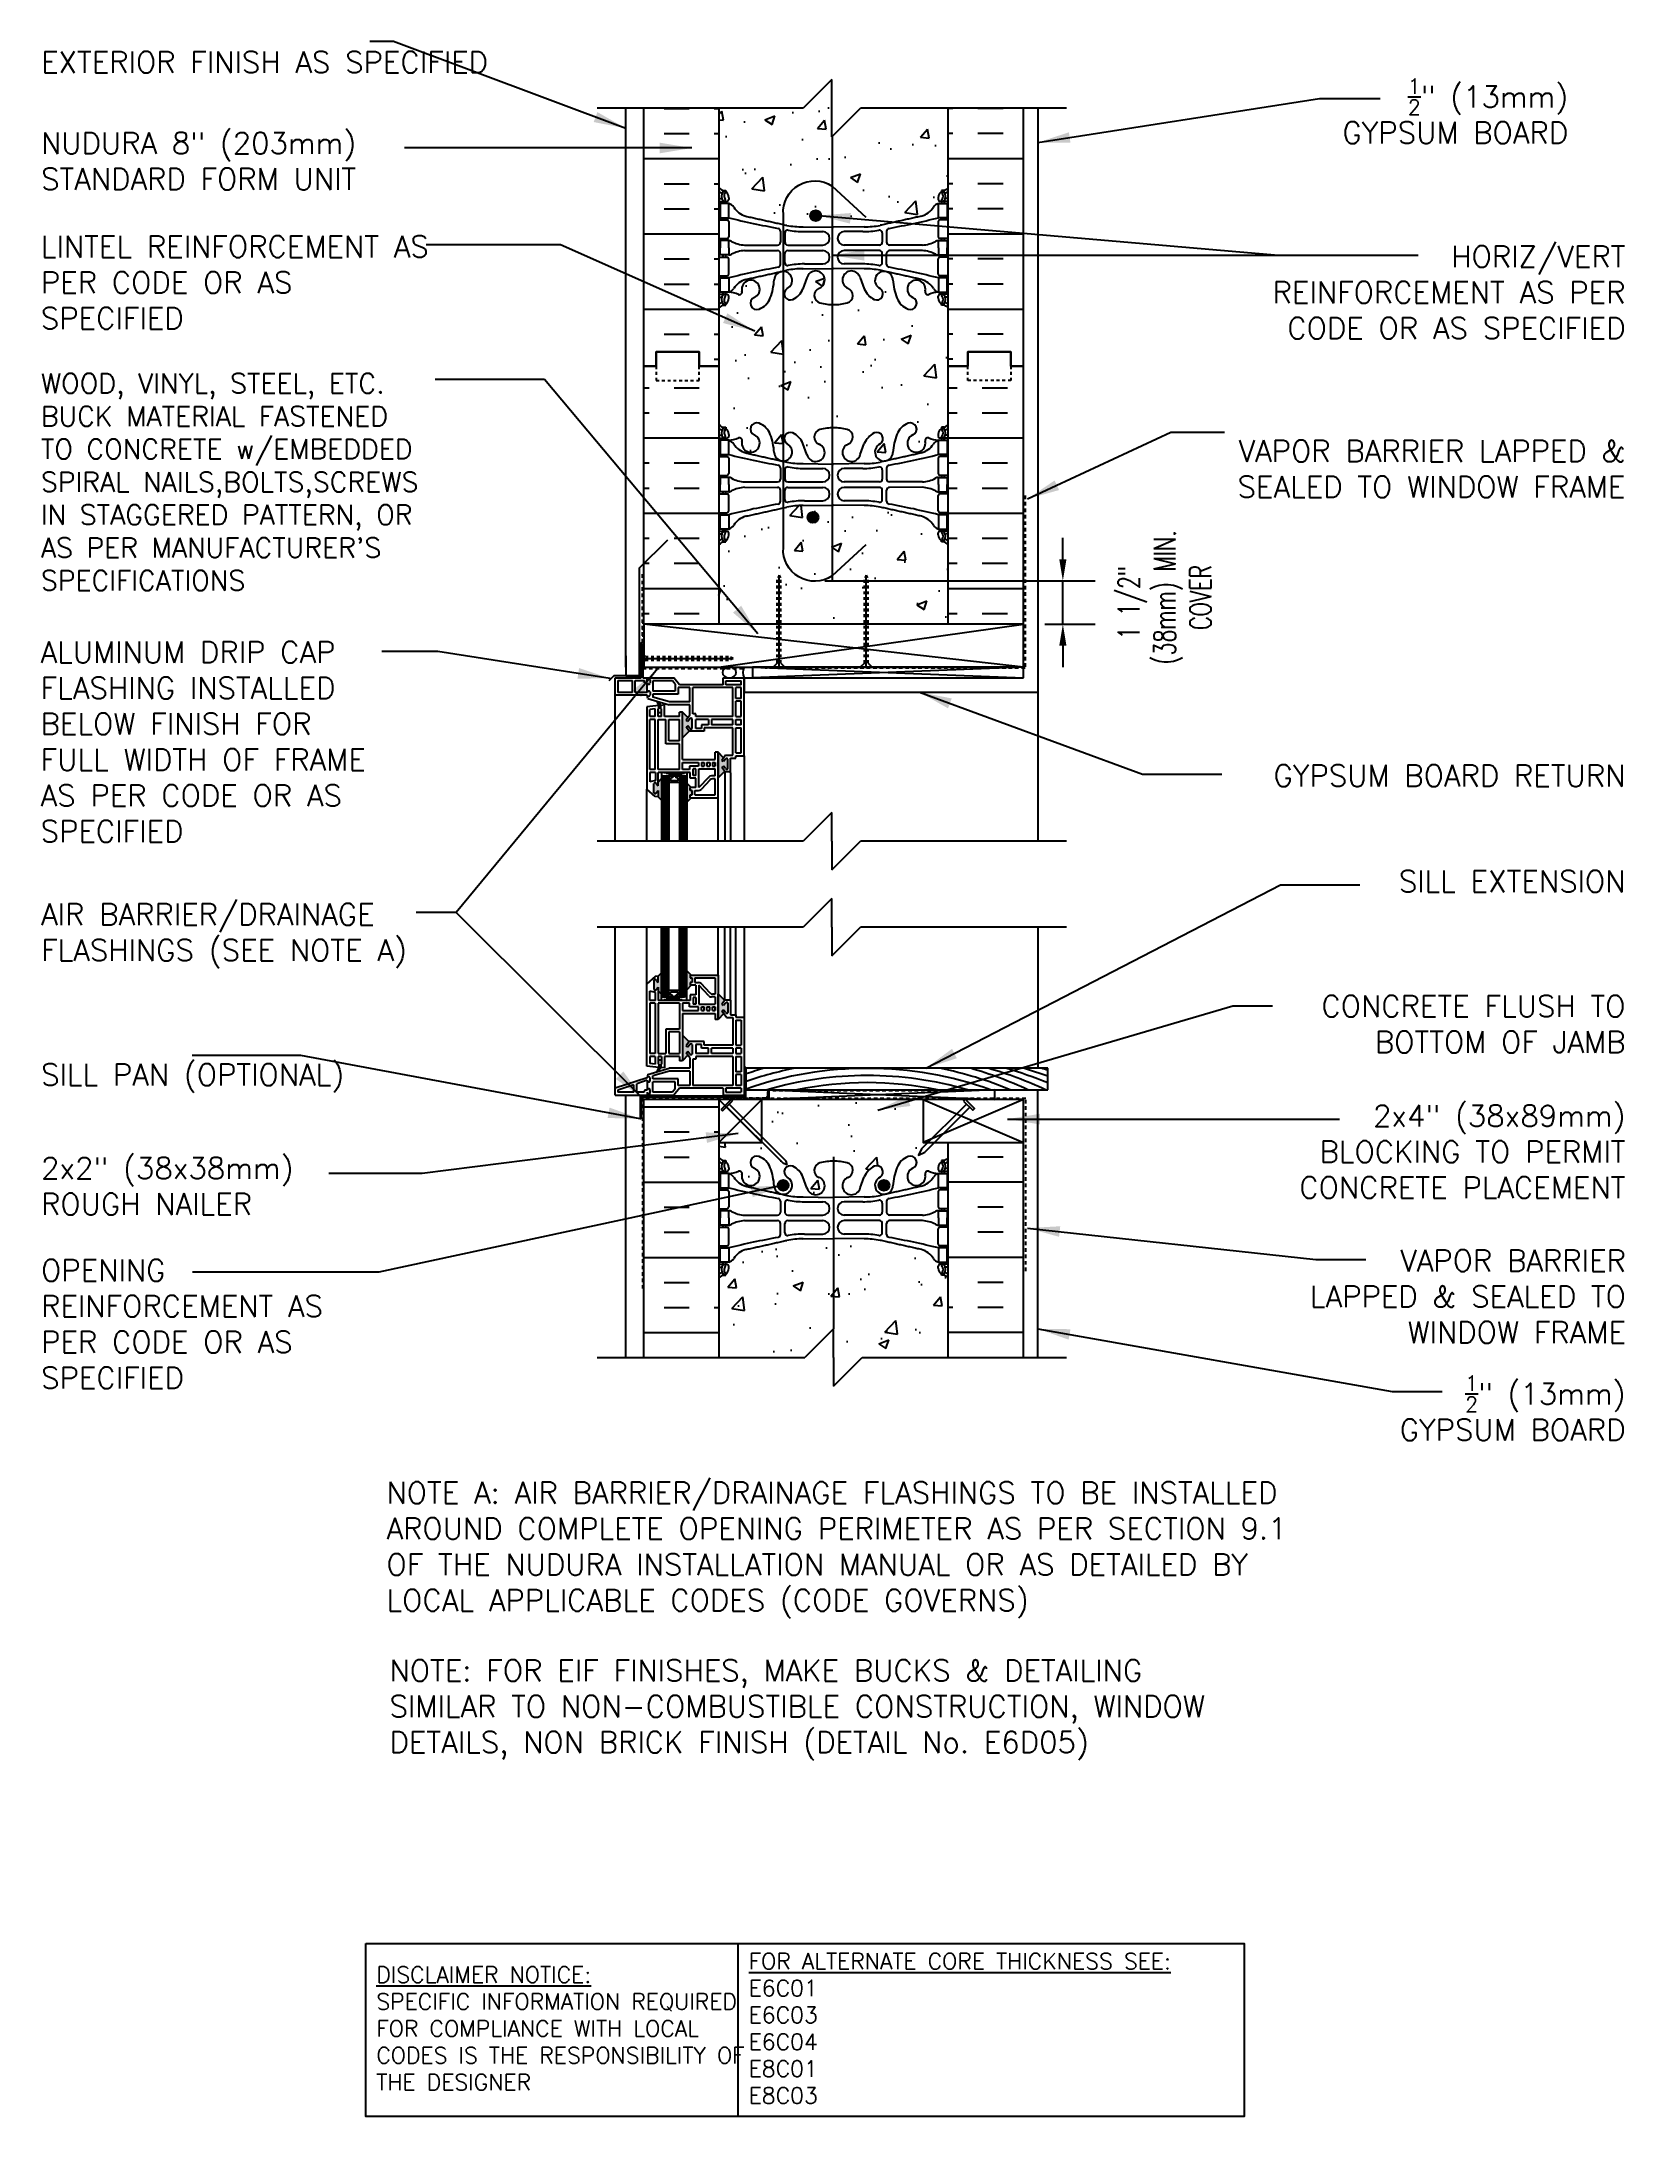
# Model space of a CAD drawing. Header units: inches. Extents: x 88.2 to 143.4, y 224 to 296.4.
import ezdxf

# ---------------------------------------------------------------- set-up
doc = ezdxf.new("R2010")
doc.units = ezdxf.units.IN
doc.header["$LTSCALE"] = 0.5
doc.header["$MEASUREMENT"] = 0
doc.linetypes.add('DASHED2', pattern=[0.375, 0.25, -0.125])
doc.linetypes.add('HIDDEN2', pattern=[0.1875, 0.125, -0.0625])
for name, color, linetype in [('HATCH', 12, 'Continuous'), ('LINE18', 9, 'Continuous'), ('line25', 2, 'Continuous'), ('LINE50', 5, 'Continuous'), ('LINE65', 3, 'Continuous'), ('LINE9', 9, 'Continuous'), ('TEXT', 4, 'Continuous'), ('Web_Edge', 9, 'Continuous')]:
    doc.layers.add(name, color=color, linetype=linetype)
doc.styles.add('DIM', font='romans.shx', dxfattribs={"width": 0.7})
doc.styles.add('ROMANS', font='romans.shx', dxfattribs={"height": 1.125})
doc.styles.get("Standard").update_dxf_attribs({"font": 'romans.shx', "height": 1.125})
doc.dimstyles.new('ext_12', dxfattribs={"dimscale": 12, "dimtxt": 0.09375, "dimasz": 0.09375, "dimexe": 0.09375, "dimexo": 0.0625, "dimgap": 0.0625, "dimtad": 1, "dimdec": 1, "dimzin": 3, "dimdsep": 46, "dimlunit": 4, "dimtxsty": 'DIM', "dimcen": 0.09, "dimdle": 0.09375, "dimclrt": 4, "dimadec": 0, "dimazin": 0, "dimtfac": 1, "dimtdec": 1, "dimtmove": 2, "dimatfit": 3, "dimfxl": 1, "dimfrac": 2, "dimtolj": 1, "dimtzin": 0, "dimarcsym": 0})

msp = doc.modelspace()

# ---------------------------------------------------------------- texts
at = {"layer": 'TEXT', "char_height": 0.75, "style": 'ROMANS'}
for s, insert, width, attachment_point in [('EXTERIOR FINISH AS SPECIFIED', (88.164, 295.649), 16.79497, 4), ('\\A1;{\\H0.7x;\\S1/2;}" (13mm) GYPSUM BOARD', (141.438, 293.943), 10.739, 6), ('NUDURA 8" (203mm) STANDARD FORM UNIT', (88.164, 292.198), 14.84065, 4), ('LINTEL REINFORCEMENT AS PER CODE OR AS SPECIFIED', (88.157, 287.965), 14.84065, 4), ('HORIZ/VERT REINFORCEMENT AS PER CODE OR AS SPECIFIED', (143.438, 287.618), 14.84065, 6), ("{\\H0.9167x;WOOD, VINYL, STEEL, ETC. BUCK MATERIAL FASTENED TO CONCRETE w/EMBEDDED SPIRAL NAILS,BOLTS,SCREWS IN STAGGERED PATTERN, OR AS PER MANUFACTURER'S SPECIFICATIONS}", (88.157, 281.005), 14.84065, 4), ('VAPOR BARRIER LAPPED & SEALED TO WINDOW FRAME', (143.438, 281.458), 14.84065, 6), ('ALUMINUM DRIP CAP FLASHING INSTALLED BELOW FINISH FOR FULL WIDTH OF FRAME AS PER CODE OR AS SPECIFIED', (88.148, 271.942), 12.54928, 4), ('GYPSUM BOARD RETURN', (143.438, 270.758), 14.84065, 6), ('SILL EXTENSION', (143.438, 267.07), 14.84065, 6), ('AIR BARRIER/DRAINAGE FLASHINGS (SEE NOTE A)', (88.164, 265.171), 16.28545, 4), ('CONCRETE FLUSH TO BOTTOM OF JAMB', (143.438, 262.091), 14.84065, 6), ('SILL PAN (OPTIONAL)', (88.164, 260.201), 11.74818, 4), ('2x4" (38x89mm) BLOCKING TO PERMIT CONCRETE PLACEMENT', (143.438, 257.637), 14.84065, 6), ('2x2" (38x38mm) ROUGH NAILER', (88.164, 256.437), 11.74818, 4), ('VAPOR BARRIER LAPPED & SEALED TO WINDOW FRAME', (143.453, 252.589), 13.00249, 6), ('OPENING REINFORCEMENT AS PER CODE OR AS SPECIFIED', (88.164, 251.625), 11.74818, 4), ('\\A1;{\\H0.7x;\\S1/2;}" (13mm) GYPSUM BOARD', (143.438, 248.692), 10.48436, 6), ('NOTE A: AIR BARRIER/DRAINAGE FLASHINGS TO BE INSTALLED AROUND COMPLETE OPENING PERIMETER AS PER SECTION 9.1 OF THE NUDURA INSTALLATION MANUAL OR AS DETAILED BY LOCAL APPLICABLE CODES (CODE GOVERNS)', (100.215, 243.74), 35.18218, 4), ('NOTE: FOR EIF FINISHES, MAKE BUCKS & DETAILING SIMILAR TO NON-COMBUSTIBLE CONSTRUCTION, WINDOW DETAILS, NON BRICK FINISH (DETAIL No. E6D05)', (100.321, 238.163), 32.31314, 4)]:
    msp.add_mtext(s, dxfattribs=dict(at, insert=insert, width=width, attachment_point=attachment_point))
at = {"layer": 'TEXT', "char_height": 0.5625, "attachment_point": 4}
for s, insert, width in [('{\\L\\P\\PFOR ALTERNATE CORE THICKNESS SEE:\\P}E6C01\\PE6C03\\PE6C04\\PE8C01\\PE8C03', (112.852, 227.991), 23.33295), ('{\\LDISCLAIMER NOTICE:}\\PSPECIFIC INFORMATION REQUIRED FOR COMPLIANCE WITH LOCAL CODES IS THE RESPONSIBILITY OF THE DESIGNER', (99.86, 227.051), 14.00235)]:
    msp.add_mtext(s, dxfattribs=dict(at, insert=insert, width=width))

# ---------------------------------------------------------------- blocks, each defined once
blk = doc.blocks.new('*D4')
at = {"layer": 'Defpoints', "color": 0, "transparency": 16777216}
for p in [(114.76, 277.555), (123.811, 277.555), (122.438, 276.042)]:
    blk.add_point(p, dxfattribs=at)
at = {"layer": 'TEXT', "color": 0, "lineweight": -2, "transparency": 16777216}
for p, q in [((123.811, 278.305), (123.811, 279.055)), ((115.51, 277.555), (124.936, 277.555)), ((123.811, 276.042), (123.811, 277.555)), ((123.188, 276.042), (124.936, 276.042)), ((123.811, 275.292), (123.811, 274.542))]:
    blk.add_line(p, q, dxfattribs=at)
at = {"layer": 'TEXT', "color": 0, "transparency": 16777216}
for points in [[(123.686, 278.305), (123.936, 278.305), (123.811, 277.555)], [(123.686, 275.292), (123.936, 275.292), (123.811, 276.042)]]:
    blk.add_solid(points, dxfattribs=at)
at = {"layer": 'TEXT', "color": 4, "transparency": 16777216, "insert": (127.364, 276.798), "char_height": 0.75, "attachment_point": 5, "rotation": 90, "style": 'DIM'}
blk.add_mtext('\\A1;1 1/2" \\P (38mm) MIN. \\P COVER', dxfattribs=at)

# ---------------------------------------------------------------- dimensions: what is measured, and where the dimension line sits
at = {"layer": 'TEXT'}
dim = msp.add_linear_dim(base=(123.811, 277.555), p1=(122.438, 276.042), p2=(114.76, 277.555), angle=90, text='1 1/2" \\P (38mm) MIN. \\P COVER', dimstyle='ext_12', override={"dimtxt": 0.0625, "dimasz": 0.0625}, dxfattribs=at)
dim.commit()
dim.dimension.update_dxf_attribs({"geometry": '*D4', "text_midpoint": (127.364, 276.798), "dimtype": 160})

# ---------------------------------------------------------------- hatches: boundary and pattern name
at = {"layer": 'HATCH'}
h = msp.add_hatch(dxfattribs=at)
h.set_pattern_fill('AR-CONC', color=256, scale=0.5)
h.set_pattern_definition([(50, (0, 0), (3.5863, -0.31376), [0.375, -4.125]), (355, (0, 0), (-0.693757, 3.76096), [0.3, -3.3]), (100.4514, (0.299, -0.026), (2.892544, 3.4472), [0.3187, -3.50571]), (46.1842, (0, 1), (5.336207, -0.827596), [0.5625, -6.1875]), (96.6356, (0.4447, 0.931), (4.67331, 4.87059), [0.47805, -5.25857]), (351.1842, (0, 1), (4.67331, 4.87059), [0.45, -4.95]), (21, (0.5, 0.75), (2.984535, -2.013094), [0.375, -4.125]), (326, (0.5, 0.75), (1.216577, 3.62575), [0.3, -3.3]), (71.4514, (0.7487, 0.5822), (4.20111, 1.612656), [0.3187, -3.50571]), (37.5, (0, 0), (0.0607993, 1.6644693), [0, -3.26, 0, -3.35, 0, -3.3125]), (7.5, (0, 0), (1.315348, 1.972059), [0, -1.91, 0, -3.185, 0, -1.2625]), (327.5, (-1.115, 0), (2.669112, -0.1127744), [0, -1.25, 0, -3.9, 0, -5.175]), (317.5, (-1.615, 0), (2.91593, 0.500525), [0, -1.625, 0, -2.59, 0, -3.675])])
edge = h.paths.add_edge_path()
edge.add_line((119.576, 253.78), (119.471, 253.78))
edge.add_arc((119.594, 254.122), 0.364, 214.97751, 250.33874, ccw=False)
edge.add_arc((118.671, 253.511), 0.743, 32.79192, 73.81071)
edge.add_spline(control_points=[(118.878, 254.225), (117.441, 254.545)], knot_values=[0, 0, 1, 1], degree=1, periodic=0)
edge.add_arc((116.884, 251.614), 2.984, 79.25462, 90.09947)
edge.add_line((116.879, 254.598), (115.812, 254.613))
edge.add_line((115.812, 254.613), (114.746, 254.598))
edge.add_arc((114.741, 251.614), 2.984, 89.90053, 100.74538)
edge.add_spline(control_points=[(114.184, 254.545), (112.747, 254.225)], knot_values=[0, 0, 1, 1], degree=1, periodic=0)
edge.add_arc((112.954, 253.511), 0.743, 106.18929, 147.20808)
edge.add_arc((112.031, 254.122), 0.364, 289.66126, 325.02249, ccw=False)
edge.add_line((112.154, 253.78), (112.049, 253.78))
edge.add_line((112.049, 253.78), (112.049, 253.71))
edge.add_line((112.049, 253.71), (112.096, 253.71))
edge.add_arc((112.096, 253.647), 0.0625, 0, 90, ccw=False)
edge.add_line((112.159, 253.647), (112.159, 253.58))
edge.add_arc((111.909, 253.58), 0.25, 304.0558, 360, ccw=False)
edge.add_line((112.049, 253.372), (112.049, 253.331))
edge.add_line((112.049, 253.331), (111.959, 253.331))
edge.add_arc((112.159, 252.872), 0.5, 113.57818, 133.78911)
edge.add_line((111.813, 253.233), (111.813, 250.46))
edge.add_line((111.813, 250.46), (114.813, 250.46))
edge.add_line((114.813, 250.46), (115.812, 251.46))
edge.add_line((115.812, 251.46), (115.812, 250.46))
edge.add_line((115.812, 250.46), (115.812, 249.46))
edge.add_line((115.812, 249.46), (116.813, 250.46))
edge.add_line((116.813, 250.46), (119.813, 250.46))
edge.add_line((119.813, 250.46), (119.813, 253.233))
edge.add_arc((119.466, 252.872), 0.5, 46.21089, 66.42182)
edge.add_line((119.666, 253.331), (119.576, 253.331))
edge.add_line((119.576, 253.331), (119.576, 253.372))
edge.add_arc((119.716, 253.58), 0.25, 180, 235.9442, ccw=False)
edge.add_line((119.466, 253.58), (119.466, 253.647))
edge.add_arc((119.529, 253.647), 0.0625, 90, 180, ccw=False)
edge.add_line((119.529, 253.71), (119.576, 253.71))
edge.add_line((119.576, 253.71), (119.576, 253.78))
h.paths.add_polyline_path([(118.938, 259.46), (113.313, 259.46), (113.313, 258.156), (114.157, 257.312), (114.197, 257.183), (114.068, 257.223), (113.313, 257.979), (113.313, 257.96), (111.813, 257.96), (111.813, 257.426, 0.088416), (111.959, 257.328), (112.049, 257.328), (112.049, 257.287, -0.249069), (112.159, 257.08), (112.159, 257.012, -0.414214), (112.096, 256.95), (112.049, 256.95), (112.049, 256.88), (112.154, 256.88, 0.085348), (112.483, 256.955, -0.669601), (112.615, 256.835, 2.087231), (113.049, 257.06, -1), (113.213, 257.468, -0.21345), (113.605, 257.079, -0.069923), (113.742, 256.435, 1.702394), (114.192, 256.748, -0.940793), (114.395, 257.131, -0.173075), (114.741, 256.764), (114.884, 256.377, 1.612474), (115.315, 256.737, -0.734872), (115.338, 257.248, -0.068475), (115.812, 257.31, -0.068475), (116.287, 257.248, -0.734872), (116.31, 256.737, 1.612474), (116.741, 256.377), (116.884, 256.764, -0.173075), (117.23, 257.131, -0.940793), (117.433, 256.748, 1.702394), (117.883, 256.435, -0.069923), (118.02, 257.079, -0.21345), (118.412, 257.468, -1), (118.576, 257.06, 2.087231), (119.01, 256.835, -0.669601), (119.142, 256.955, 0.085348), (119.471, 256.88), (119.576, 256.88), (119.576, 256.95), (119.529, 256.95, -0.414214), (119.466, 257.012), (119.466, 257.08, -0.249069), (119.576, 257.287), (119.576, 257.328), (119.666, 257.328, 0.088416), (119.813, 257.426), (119.813, 257.96), (119.335, 257.96), (118.997, 257.622), (118.781, 257.521), (118.882, 257.737), (119.105, 257.96), (118.938, 257.96)])
edge = h.paths.add_edge_path()
edge.add_arc((119.466, 278.454), 0.5, 46.21089, 66.42182)
edge.add_line((119.666, 278.912), (119.576, 278.912))
edge.add_line((119.576, 278.912), (119.576, 278.954))
edge.add_arc((119.716, 279.161), 0.25, 180, 235.9442, ccw=False)
edge.add_line((119.466, 279.161), (119.466, 279.229))
edge.add_arc((119.529, 279.229), 0.0625, 90, 180, ccw=False)
edge.add_line((119.529, 279.291), (119.576, 279.291))
edge.add_line((119.576, 279.291), (119.576, 279.361))
edge.add_line((119.576, 279.361), (119.471, 279.361))
edge.add_arc((119.594, 279.704), 0.364, 214.97751, 250.33874, ccw=False)
edge.add_arc((118.671, 279.093), 0.743, 32.79192, 73.81071)
edge.add_spline(control_points=[(118.878, 279.807), (117.441, 280.127)], knot_values=[0, 0, 1, 1], degree=1, periodic=0)
edge.add_arc((116.884, 277.196), 2.984, 79.25462, 90.09947)
edge.add_line((116.879, 280.179), (115.813, 280.195))
edge.add_line((115.813, 280.195), (114.746, 280.179))
edge.add_arc((114.741, 277.196), 2.984, 89.90053, 100.74538)
edge.add_spline(control_points=[(114.184, 280.127), (112.747, 279.807)], knot_values=[0, 0, 1, 1], degree=1, periodic=0)
edge.add_arc((112.954, 279.093), 0.743, 106.18929, 147.20808)
edge.add_arc((112.031, 279.704), 0.364, 289.66126, 325.02249, ccw=False)
edge.add_line((112.154, 279.361), (112.049, 279.361))
edge.add_line((112.049, 279.361), (112.049, 279.291))
edge.add_line((112.049, 279.291), (112.096, 279.291))
edge.add_arc((112.096, 279.229), 0.0625, 0, 90, ccw=False)
edge.add_line((112.159, 279.229), (112.159, 279.161))
edge.add_arc((111.909, 279.161), 0.25, 304.0558, 360, ccw=False)
edge.add_line((112.049, 278.954), (112.049, 278.912))
edge.add_line((112.049, 278.912), (111.959, 278.912))
edge.add_arc((112.159, 278.454), 0.5, 113.57818, 133.78911)
edge.add_line((111.813, 278.815), (111.813, 276.042))
edge.add_line((111.813, 276.042), (113.848, 276.042))
edge.add_line((113.848, 276.042), (113.848, 277.629))
edge.add_line((113.848, 277.629), (113.91, 277.748))
edge.add_line((113.91, 277.748), (113.973, 277.629))
edge.add_line((113.973, 277.629), (113.973, 276.042))
edge.add_line((113.973, 276.042), (116.889, 276.042))
edge.add_line((116.889, 276.042), (116.889, 277.629))
edge.add_line((116.889, 277.629), (116.951, 277.748))
edge.add_line((116.951, 277.748), (117.014, 277.629))
edge.add_line((117.014, 277.629), (117.014, 276.042))
edge.add_line((117.014, 276.042), (119.813, 276.042))
edge.add_line((119.813, 276.042), (119.813, 278.815))
h.paths.add_polyline_path([(119.813, 285.042), (119.813, 287.076, 0.088416), (119.666, 287.174), (119.576, 287.174), (119.576, 287.215, -0.249069), (119.466, 287.422), (119.466, 287.49, -0.414214), (119.529, 287.552), (119.576, 287.552), (119.576, 287.622), (119.471, 287.622, 0.085348), (119.142, 287.547, -0.669601), (119.01, 287.667, 2.087231), (118.576, 287.442, -1), (118.412, 287.034, -0.21345), (118.02, 287.423, -0.068226), (117.884, 288.051, 1.753171), (117.433, 287.754, -0.940793), (117.23, 287.371, -0.173075), (116.884, 287.738), (116.741, 288.125, 1.612474), (116.31, 287.765, -0.734872), (116.287, 287.254, -0.068475), (115.812, 287.192, -0.068475), (115.338, 287.254, -0.734872), (115.315, 287.765, 1.612474), (114.884, 288.125), (114.741, 287.738, -0.173075), (114.395, 287.371, -0.940793), (114.192, 287.754, 1.753171), (113.741, 288.051, -0.068226), (113.605, 287.423, -0.21345), (113.213, 287.034, -1), (113.049, 287.442, 2.087231), (112.615, 287.667, -0.669601), (112.483, 287.547, 0.085348), (112.154, 287.622), (112.049, 287.622), (112.049, 287.552), (112.096, 287.552, -0.414214), (112.159, 287.49), (112.159, 287.422, -0.249069), (112.049, 287.215), (112.049, 287.174), (111.959, 287.174, 0.088416), (111.813, 287.076), (111.813, 285.042), (111.813, 283.007, 0.088416), (111.959, 282.91), (112.049, 282.91), (112.049, 282.868, -0.249069), (112.159, 282.661), (112.159, 282.594, -0.414214), (112.096, 282.531), (112.049, 282.531), (112.049, 282.461), (112.154, 282.461, 0.085348), (112.483, 282.537, -0.669601), (112.615, 282.417, 2.087231), (113.049, 282.641, -1), (113.213, 283.05, -0.21345), (113.605, 282.661, -0.068226), (113.741, 282.033, 1.753171), (114.192, 282.329, -0.940793), (114.395, 282.713, -0.173075), (114.741, 282.346), (114.884, 281.959, 1.612474), (115.315, 282.319, -0.734872), (115.338, 282.83, -0.068475), (115.812, 282.892, -0.068475), (116.287, 282.83, -0.734872), (116.31, 282.319, 1.612474), (116.741, 281.959), (116.884, 282.346, -0.173075), (117.23, 282.713, -0.940793), (117.433, 282.329, 1.753171), (117.884, 282.033, -0.068226), (118.02, 282.661, -0.21345), (118.412, 283.05, -1), (118.576, 282.641, 2.087231), (119.01, 282.417, -0.669601), (119.142, 282.537, 0.085348), (119.471, 282.461), (119.576, 282.461), (119.576, 282.531), (119.529, 282.531, -0.414214), (119.466, 282.594), (119.466, 282.661, -0.249069), (119.576, 282.868), (119.576, 282.91), (119.666, 282.91, 0.088416), (119.813, 283.007)])
edge = h.paths.add_edge_path()
edge.add_line((119.813, 294.042), (116.75, 294.042))
edge.add_line((116.75, 294.042), (115.75, 293.042))
edge.add_line((115.75, 293.042), (115.75, 295.042))
edge.add_line((115.75, 295.042), (114.75, 294.042))
edge.add_line((114.75, 294.042), (111.813, 294.042))
edge.add_line((111.813, 294.042), (111.813, 291.269))
edge.add_arc((112.159, 291.63), 0.5, 226.21089, 246.42182)
edge.add_line((111.959, 291.171), (112.049, 291.171))
edge.add_line((112.049, 291.171), (112.049, 291.13))
edge.add_arc((111.909, 290.922), 0.25, 0, 55.9442, ccw=False)
edge.add_line((112.159, 290.922), (112.159, 290.855))
edge.add_arc((112.096, 290.855), 0.0625, -90, 0, ccw=False)
edge.add_line((112.096, 290.792), (112.049, 290.792))
edge.add_line((112.049, 290.792), (112.049, 290.722))
edge.add_line((112.049, 290.722), (112.154, 290.722))
edge.add_arc((112.031, 290.38), 0.364, 32.04242, 70.33874, ccw=False)
edge.add_arc((112.954, 290.991), 0.743, 214.22802, 253.81071)
edge.add_spline(control_points=[(112.747, 290.277), (114.184, 289.957)], knot_values=[0, 0, 1, 1], degree=1, periodic=0)
edge.add_arc((114.741, 292.888), 2.984, 259.25462, 270.09947)
edge.add_line((114.746, 289.904), (115.813, 289.889))
edge.add_line((115.813, 289.889), (116.879, 289.904))
edge.add_arc((116.884, 292.888), 2.984, 269.90053, 280.74538)
edge.add_spline(control_points=[(117.441, 289.957), (118.878, 290.277)], knot_values=[0, 0, 1, 1], degree=1, periodic=0)
edge.add_arc((118.671, 290.991), 0.743, 286.18929, 325.77198)
edge.add_arc((119.594, 290.38), 0.364, 109.66126, 147.95758, ccw=False)
edge.add_line((119.471, 290.722), (119.576, 290.722))
edge.add_line((119.576, 290.722), (119.576, 290.792))
edge.add_line((119.576, 290.792), (119.529, 290.792))
edge.add_arc((119.529, 290.855), 0.0625, 180, 270, ccw=False)
edge.add_line((119.466, 290.855), (119.466, 290.922))
edge.add_arc((119.716, 290.922), 0.25, 124.0558, 180, ccw=False)
edge.add_line((119.576, 291.13), (119.576, 291.171))
edge.add_line((119.576, 291.171), (119.666, 291.171))
edge.add_arc((119.466, 291.63), 0.5, 293.57818, 313.78911)
edge.add_line((119.813, 291.269), (119.813, 294.042))
h = msp.add_hatch(dxfattribs=at)
h.set_pattern_fill('INSUL', color=256, scale=7, style=0)
h.set_pattern_definition([(0, (-2814.349, -111.9676), (0, 2.625), []), (0, (-2814.349, -111.0926), (0, 2.625), [0.875, -0.875]), (0, (-2814.349, -110.2176), (0, 2.625), [0.875, -0.875])])
h.paths.add_polyline_path([(111.813, 294.042), (109.188, 294.042), (109.188, 285.042), (109.625, 285.042), (109.625, 285.542), (111.125, 285.542), (111.125, 285.042), (111.813, 285.042)])
h = msp.add_hatch(dxfattribs=at)
h.set_pattern_fill('INSUL', color=256, scale=7, style=0)
h.set_pattern_definition([(180, (3045.974, -111.9676), (0, 2.625), []), (180, (3045.974, -111.0926), (0, 2.625), [0.875, -0.875]), (180, (3045.974, -110.2176), (0, 2.625), [0.875, -0.875])])
h.paths.add_polyline_path([(122.438, 294.042), (119.813, 294.042), (119.813, 285.042), (120.5, 285.042), (120.5, 285.542), (122, 285.542), (122, 285.042), (122.438, 285.042)])
h = msp.add_hatch(dxfattribs=at)
h.set_pattern_fill('INSUL', color=256, scale=7, style=0)
h.set_pattern_definition([(0, (0, 104.0395), (0, 2.625), []), (0, (0, 104.9145), (0, 2.625), [0.875, -0.875]), (0, (0, 105.7895), (0, 2.625), [0.875, -0.875])])
h.paths.add_polyline_path([(111.813, 285.042), (111.125, 285.042), (111.125, 284.542), (109.625, 284.542), (109.625, 285.042), (109.188, 285.042), (109.188, 276.042), (111.813, 276.042)])
h = msp.add_hatch(dxfattribs=at)
h.set_pattern_fill('INSUL', color=256, scale=7, style=0)
h.set_pattern_definition([(0, (2, 104.0395), (0, 2.625), []), (0, (2, 104.9145), (0, 2.625), [0.875, -0.875]), (0, (2, 105.7895), (0, 2.625), [0.875, -0.875])])
h.paths.add_polyline_path([(122.438, 285.042), (122, 285.042), (122, 284.542), (120.5, 284.542), (120.5, 285.042), (119.813, 285.042), (119.813, 276.042), (122.438, 276.042)])
at = {"layer": 'LINE65'}
for points in [[(115.376, 290.293, 1), (115.001, 290.293, 1)], [(115.282, 279.768, 1), (114.907, 279.768, 1)], [(114.241, 256.466, 1), (113.866, 256.466, 1)], [(117.759, 256.466, 1), (117.384, 256.466, 1)]]:
    msp.add_hatch(color=256, dxfattribs=at).paths.add_polyline_path(points)
at = {"layer": 'LINE9'}
h = msp.add_hatch(color=0, dxfattribs=at)
h.paths.add_polyline_path([(112.127, 271.334, 0.504324), (112.043, 271.336), (111.974, 271.247), (111.909, 271.291), (111.977, 271.379), (111.784, 271.573), (111.784, 270.677), (112.016, 270.909), (111.909, 271.047), (111.974, 271.091), (112.044, 271.002, 0.499917), (112.127, 271.004)])
h.paths.add_polyline_path([(110.877, 270.24), (110.815, 270.24), (110.815, 270.34), (110.845, 270.34), (110.69, 270.495), (110.69, 269.829), (110.845, 269.984), (110.815, 269.984), (110.815, 270.084), (110.877, 270.084)])
h.paths.add_polyline_path([(109.815, 270.654), (109.697, 270.536), (109.697, 270.401), (109.628, 270.49, 0.499917), (109.544, 270.487), (109.544, 270.158, 0.504324), (109.628, 270.156), (109.697, 270.245), (109.697, 270.021), (109.815, 269.903)])
h.paths.add_polyline_path([(110.883, 272.737, 0.504324), (110.799, 272.739), (110.73, 272.65), (110.665, 272.694), (110.734, 272.782), (110.54, 272.976), (110.54, 272.818), (110.54, 272.08), (110.772, 272.312), (110.665, 272.45), (110.73, 272.494), (110.8, 272.405, 0.499917), (110.883, 272.407)])
h.paths.add_polyline_path([(109.815, 273.088), (109.784, 273.088), (109.784, 273.209, 0.077767), (109.675, 273.349), (109.628, 273.363, -0.031355), (109.721, 273.202), (109.721, 273.088), (109.69, 273.088), (109.69, 272.953), (109.815, 272.953)])
h = msp.add_hatch(color=0, dxfattribs=at)
h.paths.add_polyline_path([(110.884, 261.376, 0.504324), (110.8, 261.378), (110.731, 261.289), (110.665, 261.333), (110.773, 261.471), (110.54, 261.703), (110.54, 260.807), (110.734, 261.001), (110.665, 261.089), (110.731, 261.133), (110.8, 261.044, 0.499917), (110.884, 261.046)])
h.paths.add_polyline_path([(111.784, 262.254), (111.978, 262.448), (111.909, 262.536), (111.974, 262.58), (112.044, 262.491, 0.499917), (112.127, 262.493), (112.127, 262.823, 0.504324), (112.043, 262.824), (111.974, 262.736), (111.909, 262.78), (112.016, 262.918), (111.784, 263.15)])
h.paths.add_polyline_path([(110.69, 263.288), (110.845, 263.443), (110.815, 263.443), (110.815, 263.543), (110.878, 263.543), (110.878, 263.699), (110.815, 263.699), (110.815, 263.799), (110.845, 263.799), (110.69, 263.954)])
h.paths.add_polyline_path([(109.815, 263.88), (109.698, 263.762), (109.698, 263.539), (109.628, 263.628, 0.499917), (109.544, 263.625), (109.544, 263.296, 0.504324), (109.629, 263.294), (109.698, 263.382), (109.698, 263.247), (109.815, 263.13)])
h.paths.add_polyline_path([(109.784, 260.695), (109.815, 260.695), (109.815, 260.83), (109.69, 260.83), (109.69, 260.695), (109.721, 260.695), (109.721, 260.581, -0.031355), (109.628, 260.421), (109.675, 260.435, 0.077767), (109.784, 260.574)])
msp.add_hatch(color=0, dxfattribs=at).paths.add_polyline_path([(112.768, 260.547), (112.782, 260.547, -0.059142), (112.69, 260.633), (112.69, 260.353), (112.768, 260.353)])

# ---------------------------------------------------------------- linework, layer by layer
at = {"layer": 'HATCH', "color": 6, "linetype": 'DASHED2'}
for p, q in [((109.152, 275.41), (109.152, 277.812)), ((109.172, 274.48), (109.172, 276.125)), ((109.077, 274.198), (109.077, 275.347)), ((109.108, 275.379), (109.121, 275.379)), ((109.077, 274.198), (108.577, 274.198)), ((109.145, 259.511), (109.145, 252.866))]:
    msp.add_line(p, q, dxfattribs=at)
at = {"layer": 'HATCH'}
for p, q in [((113.91, 274.542), (113.91, 277.748)), ((116.951, 274.542), (116.951, 277.748)), ((122.438, 274.542), (109.188, 276.042)), ((111.813, 274.542), (122.438, 276.042)), ((109.103, 274.848), (112.31, 274.848)), ((112.981, 274.542), (122.438, 274.167)), ((122.438, 274.542), (112.981, 274.167)), ((122.938, 273.667), (122.938, 268.47)), ((110.69, 270.743), (109.815, 270.868)), ((109.815, 270.743), (110.69, 270.868)), ((109.84, 270.743), (109.84, 268.47)), ((109.865, 270.743), (109.865, 268.47)), ((109.89, 270.743), (109.89, 268.47)), ((109.915, 270.743), (109.915, 268.47)), ((109.94, 270.743), (109.94, 268.47)), ((109.965, 270.743), (109.965, 268.47)), ((109.99, 270.743), (109.99, 268.47)), ((110.015, 270.743), (110.015, 268.47)), ((110.04, 270.743), (110.04, 268.47)), ((110.465, 270.743), (110.465, 268.47)), ((110.49, 270.743), (110.49, 268.47)), ((110.515, 270.743), (110.515, 268.47)), ((110.54, 270.743), (110.54, 268.47)), ((110.565, 270.743), (110.565, 268.47)), ((110.59, 270.743), (110.59, 268.47)), ((110.615, 270.743), (110.615, 268.47)), ((110.64, 270.743), (110.64, 268.47)), ((110.665, 270.743), (110.665, 268.47)), ((109.84, 263.04), (109.84, 265.47)), ((109.865, 263.04), (109.865, 265.47)), ((109.89, 263.04), (109.89, 265.47)), ((109.915, 263.04), (109.915, 265.47)), ((109.94, 263.04), (109.94, 265.47)), ((109.965, 263.04), (109.965, 265.47)), ((109.99, 263.04), (109.99, 265.47)), ((110.015, 263.04), (110.015, 265.47)), ((110.04, 263.04), (110.04, 265.47)), ((110.465, 263.04), (110.465, 265.47)), ((110.49, 263.04), (110.49, 265.47)), ((110.515, 263.04), (110.515, 265.47)), ((110.54, 263.04), (110.54, 265.47)), ((110.565, 263.04), (110.565, 265.47)), ((110.59, 263.04), (110.59, 265.47)), ((110.615, 263.04), (110.615, 265.47)), ((110.64, 263.04), (110.64, 265.47)), ((110.665, 263.04), (110.665, 265.47)), ((122.938, 265.47), (122.938, 260.547)), ((110.69, 263.04), (109.815, 262.915)), ((109.815, 263.04), (110.69, 262.915)), ((109.188, 259.201), (111.813, 259.201)), ((111.813, 259.46), (113.313, 257.96)), ((113.313, 259.46), (111.813, 257.96)), ((113.565, 259.797), (121.438, 259.46)), ((121.438, 259.797), (113.565, 259.46)), ((118.938, 259.46), (122.438, 257.96)), ((122.438, 259.46), (118.938, 257.96)), ((112.802, 258.787), (112.802, 258.787)), ((109.901, 258.326), (110.776, 258.326)), ((111.651, 258.326), (111.813, 258.326)), ((113.388, 257.996), (113.388, 257.996)), ((109.901, 257.451), (110.776, 257.451)), ((121.724, 257.451), (120.849, 257.451)), ((109.188, 256.576), (111.813, 256.576)), ((122.438, 256.576), (119.813, 256.576)), ((109.901, 255.701), (110.776, 255.701)), ((121.724, 255.701), (120.849, 255.701)), ((109.901, 254.826), (110.776, 254.826)), ((121.724, 254.826), (120.849, 254.826)), ((109.188, 253.951), (111.813, 253.951)), ((122.438, 253.951), (119.813, 253.951)), ((109.901, 253.076), (110.776, 253.076)), ((121.724, 253.076), (120.849, 253.076)), ((109.901, 252.201), (110.776, 252.201)), ((111.651, 252.201), (111.813, 252.201)), ((119.974, 252.201), (119.813, 252.201)), ((121.724, 252.201), (120.849, 252.201)), ((109.188, 251.326), (111.813, 251.326)), ((122.438, 251.326), (119.813, 251.326))]:
    msp.add_line(p, q, dxfattribs=at)
at = {"layer": 'HATCH', "color": 6, "linetype": 'DASHED2'}
for points in [[(122.492, 280.53), (122.492, 274.512), (113.422, 274.512)], [(112.651, 274.48), (109.172, 274.48)], [(122.516, 253.475), (122.516, 259.493), (112.03, 259.493)]]:
    msp.add_lwpolyline(points, dxfattribs=at)
msp.add_lwpolyline([(119.438, 259.761), (113.565, 259.761, 0.414214), (113.503, 259.699), (113.503, 259.573, -0.414214), (113.44, 259.511), (109.145, 259.511)], format="xyb", dxfattribs=at)
for centre, start, end in [((109.108, 275.347), 90, 180), ((109.121, 275.41), 270, 0)]:
    msp.add_arc(centre, 0.0312, start, end, dxfattribs=at)
at = {"layer": 'HATCH'}
for centre, radius, start, end in [((116.988, 247.857), 12.69, 70.20313, 109.42242), ((116.988, 247.857), 13.19, 105.82627, 108.65839), ((116.988, 247.857), 12.94, 101.28077, 109.03258), ((116.988, 247.857), 12.44, 73.7005, 106.2995), ((116.988, 247.857), 12.19, 78.37622, 101.62378), ((116.988, 247.857), 12.94, 67.32724, 78.71923), ((116.988, 247.857), 13.19, 64.85464, 74.17373), ((117.605, 247.857), 13.19, 64.85464, 74.17373), ((118.221, 247.857), 13.19, 67.42043, 74.17373), ((118.838, 247.857), 13.19, 70.29293, 74.17373), ((119.455, 247.857), 13.19, 73.1147, 74.17373)]:
    msp.add_arc(centre, radius, start, end, dxfattribs=at)
at = {"layer": 'LINE18', "linetype": 'HIDDEN2'}
for p, q in [((113.91, 277.748), (113.848, 277.629)), ((113.848, 274.686), (113.848, 277.629)), ((113.91, 277.748), (113.973, 277.629)), ((113.973, 274.686), (113.973, 277.629)), ((116.951, 277.748), (116.889, 277.629)), ((116.889, 274.686), (116.889, 277.629)), ((116.951, 277.748), (117.014, 277.629)), ((117.014, 274.686), (117.014, 277.629)), ((109.247, 274.911), (112.19, 274.911)), ((109.247, 274.786), (112.19, 274.786)), ((112.31, 274.848), (112.19, 274.911)), ((112.31, 274.848), (112.19, 274.786))]:
    msp.add_line(p, q, dxfattribs=at)
at = {"layer": 'LINE18'}
for p, q in [((109.247, 274.911), (109.103, 275.054)), ((109.247, 274.786), (109.103, 274.642)), ((113.848, 274.686), (113.704, 274.542)), ((113.973, 274.686), (114.117, 274.542)), ((116.889, 274.686), (116.745, 274.542)), ((117.014, 274.686), (117.157, 274.542)), ((112.083, 259.209), (114.068, 257.223)), ((112.171, 259.297), (114.157, 257.312)), ((112.245, 259.46), (112.289, 259.416)), ((111.892, 259.107), (111.937, 259.063)), ((114.197, 257.183), (114.068, 257.223)), ((114.197, 257.183), (114.157, 257.312))]:
    msp.add_line(p, q, dxfattribs=at)
for points in [[(111.892, 259.107), (112.245, 259.46)], [(111.937, 259.063), (112.289, 259.416)]]:
    msp.add_lwpolyline(points, dxfattribs=at)
at = {"layer": 'line25'}
for p, q in [((111.813, 294.042), (111.813, 285.042)), ((119.813, 285.042), (119.813, 294.042)), ((111.813, 285.042), (111.813, 276.042)), ((119.813, 276.042), (119.813, 285.042)), ((109.188, 276.042), (109.188, 274.542)), ((122.438, 276.042), (109.188, 276.042)), ((122.438, 274.542), (122.438, 276.042)), ((109.188, 274.542), (120.438, 274.542)), ((123.286, 260.547), (112.768, 260.547)), ((112.768, 259.797), (112.768, 260.547)), ((123.286, 259.797), (123.286, 260.547)), ((111.813, 259.46), (109.188, 259.46)), ((111.813, 259.46), (111.813, 250.46)), ((113.313, 259.46), (111.813, 259.46)), ((118.938, 259.46), (112.688, 259.46)), ((112.768, 259.797), (123.286, 259.797)), ((113.313, 257.96), (113.313, 259.46)), ((111.813, 257.96), (113.313, 257.96)), ((119.813, 250.46), (119.813, 257.96))]:
    msp.add_line(p, q, dxfattribs=at)
msp.add_lwpolyline([(118.938, 259.46), (118.938, 257.96), (122.438, 257.96), (122.438, 259.46)], close=True, dxfattribs=at)
at = {"layer": 'LINE50'}
for p, q in [((109.188, 285.042), (109.188, 294.042)), ((122.438, 285.042), (122.438, 294.042)), ((109.188, 276.042), (109.188, 285.042)), ((122.438, 276.042), (122.438, 285.042)), ((109.188, 250.46), (109.188, 259.46)), ((122.438, 250.46), (122.438, 257.96))]:
    msp.add_line(p, q, dxfattribs=at)
for points in [[(109.188, 285.042), (109.625, 285.042), (109.625, 285.542), (111.125, 285.542), (111.125, 285.042), (111.813, 285.042)], [(111.813, 285.042), (111.125, 285.042), (111.125, 285.542), (109.625, 285.542), (109.625, 285.042), (109.188, 285.042)], [(122.438, 285.042), (122, 285.042), (122, 285.542), (120.5, 285.542), (120.5, 285.042), (119.813, 285.042)], [(119.813, 285.042), (120.5, 285.042), (120.5, 285.542), (122, 285.542), (122, 285.042), (122.438, 285.042)]]:
    msp.add_lwpolyline(points, dxfattribs=at)
at = {"layer": 'LINE65'}
for p, q in [((115.76, 293.052), (115.76, 277.555)), ((115.812, 257.46), (115.812, 251.46))]:
    msp.add_line(p, q, dxfattribs=at)
msp.add_lwpolyline([(116.939, 278.808), (115.759, 277.724, -0.623194), (114.06, 278.714), (114.06, 290.335, -0.623194), (115.759, 291.325), (116.939, 290.24)], format="xyb", dxfattribs=at)
for centre in [(115.189, 290.293), (115.094, 279.768), (114.054, 256.466), (117.571, 256.466)]:
    msp.add_circle(centre, 0.188, dxfattribs=at)
at = {"layer": 'LINE9'}
for p, q in [((115.75, 295.042), (114.75, 294.042)), ((115.75, 293.042), (115.75, 295.042)), ((114.75, 294.042), (107.563, 294.042)), ((108.563, 274.542), (108.563, 294.042)), ((115.75, 293.042), (116.75, 294.042)), ((123.938, 294.042), (116.75, 294.042)), ((122.938, 294.042), (122.938, 273.667)), ((109.035, 277.997), (110.027, 278.99)), ((109.035, 277.997), (109.035, 274.241)), ((109.153, 275.317), (109.103, 275.317)), ((109.103, 275.317), (109.103, 274.167)), ((109.153, 275.317), (109.153, 274.167)), ((108.563, 274.942), (108.563, 274.241)), ((112.981, 274.542), (112.981, 274.167)), ((122.438, 274.542), (112.981, 274.542)), ((113.565, 274.542), (115.745, 274.542)), ((122.438, 274.167), (122.438, 274.542)), ((108.149, 274.241), (107.972, 274.065)), ((109.035, 274.241), (108.149, 274.241)), ((108.188, 274.167), (109.103, 274.167)), ((108.188, 268.47), (108.188, 274.167)), ((108.281, 274.073), (108.797, 274.073)), ((108.281, 274.073), (108.281, 273.656)), ((108.797, 273.656), (108.281, 273.656)), ((109.103, 274.167), (108.563, 274.167)), ((108.797, 273.656), (108.797, 274.073)), ((108.891, 273.656), (108.891, 274.073)), ((108.891, 274.073), (109.215, 274.073)), ((109.309, 273.656), (108.891, 273.656)), ((109.153, 274.167), (110.245, 274.167)), ((109.215, 273.995), (109.215, 274.073)), ((109.309, 273.995), (109.215, 273.995)), ((109.309, 274.067), (109.309, 274.167)), ((109.309, 273.656), (109.309, 273.995)), ((109.413, 274.094), (109.413, 273.979)), ((109.413, 273.679), (109.413, 273.564)), ((110.197, 274.067), (109.513, 274.067)), ((109.513, 274.067), (109.513, 273.705)), ((110.288, 273.705), (109.513, 273.705)), ((110.288, 273.953), (110.197, 274.067)), ((110.434, 273.93), (110.245, 274.167)), ((110.288, 273.953), (110.288, 273.705)), ((110.388, 273.83), (110.388, 273.605)), ((110.802, 273.83), (110.388, 273.83)), ((111.959, 273.93), (110.434, 273.93)), ((110.802, 273.33), (110.802, 273.83)), ((110.902, 272.912), (110.902, 273.83)), ((112.302, 273.83), (110.902, 273.83)), ((112.302, 273.83), (110.902, 273.83)), ((111.959, 274.167), (112.69, 274.167)), ((111.959, 273.93), (111.959, 274.167)), ((112.059, 274.067), (112.59, 274.067)), ((112.059, 273.93), (112.059, 274.067)), ((112.59, 273.93), (112.059, 273.93)), ((112.302, 272.818), (112.302, 273.83)), ((112.59, 273.83), (112.402, 273.83)), ((112.402, 273.455), (112.402, 273.83)), ((112.59, 273.93), (112.59, 274.067)), ((112.59, 273.455), (112.59, 273.83)), ((112.69, 271.455), (112.69, 274.167)), ((112.69, 274.167), (122.438, 274.167)), ((112.69, 274.167), (112.69, 273.667)), ((112.69, 273.667), (122.938, 273.667)), ((109.313, 273.562), (108.188, 273.562)), ((109.721, 273.202), (109.302, 273.158)), ((109.302, 273.158), (109.302, 270.287)), ((109.327, 273.452), (109.313, 273.562)), ((109.327, 273.452), (110.074, 273.23)), ((109.59, 273.088), (109.402, 273.068)), ((109.402, 272.818), (109.402, 273.068)), ((110.388, 273.605), (109.513, 273.605)), ((109.513, 273.605), (109.513, 273.501)), ((110.088, 273.33), (109.513, 273.501)), ((109.59, 272.818), (109.59, 273.088)), ((109.69, 272.818), (109.69, 273.088)), ((109.69, 273.088), (109.721, 273.088)), ((109.815, 272.953), (109.69, 272.953)), ((109.721, 273.088), (109.721, 273.202)), ((109.915, 273.223), (109.784, 273.209)), ((109.784, 273.088), (109.784, 273.209)), ((109.784, 273.088), (109.815, 273.088)), ((109.815, 272.818), (109.815, 273.088)), ((109.915, 272.818), (109.915, 273.223)), ((110.802, 273.23), (110.074, 273.23)), ((110.802, 273.33), (110.088, 273.33)), ((110.54, 272.976), (110.44, 272.976)), ((110.44, 272.818), (110.44, 272.976)), ((110.734, 272.782), (110.54, 272.976)), ((110.54, 272.818), (110.54, 272.976)), ((110.802, 272.87), (110.802, 273.23)), ((112.59, 273.455), (112.402, 273.455)), ((112.59, 273.355), (112.402, 273.355)), ((112.402, 272.818), (112.402, 273.355)), ((112.59, 272.818), (112.59, 273.355)), ((109.59, 272.818), (109.402, 272.818)), ((109.402, 270.968), (109.402, 272.718)), ((109.59, 272.718), (109.402, 272.718)), ((109.59, 270.968), (109.59, 272.718)), ((109.815, 272.818), (109.69, 272.818)), ((109.69, 270.968), (109.69, 272.718)), ((109.69, 272.718), (109.965, 272.718)), ((110.44, 272.818), (109.915, 272.818)), ((109.965, 271.868), (109.965, 272.718)), ((110.065, 271.968), (110.065, 272.718)), ((110.065, 272.718), (110.44, 272.718)), ((110.44, 271.968), (110.44, 272.718)), ((110.54, 271.318), (110.54, 272.818)), ((110.772, 272.312), (110.54, 272.08)), ((110.802, 272.87), (110.665, 272.694)), ((110.73, 272.65), (110.665, 272.694)), ((110.73, 272.494), (110.665, 272.45)), ((110.777, 272.306), (110.665, 272.45)), ((110.799, 272.739), (110.73, 272.65)), ((110.799, 272.406), (110.73, 272.494)), ((111.302, 272.306), (110.777, 272.306)), ((110.883, 272.407), (110.883, 272.737)), ((111.008, 272.912), (110.902, 272.912)), ((111.008, 272.818), (111.008, 272.912)), ((112.302, 272.818), (111.008, 272.818)), ((111.452, 272.718), (111.008, 272.718)), ((111.008, 272.406), (111.008, 272.718)), ((111.202, 272.406), (111.008, 272.406)), ((111.452, 272.531), (111.202, 272.531)), ((111.202, 272.531), (111.202, 272.406)), ((112.302, 272.431), (111.302, 272.431)), ((111.302, 272.431), (111.302, 272.306)), ((111.452, 272.718), (111.452, 272.531)), ((112.302, 272.718), (111.552, 272.718)), ((111.552, 272.718), (111.552, 272.531)), ((112.302, 272.531), (111.552, 272.531)), ((112.302, 272.531), (112.302, 272.718)), ((112.302, 271.467), (112.302, 272.431)), ((112.402, 272.818), (112.59, 272.818)), ((112.402, 272.531), (112.402, 272.718)), ((112.402, 272.718), (112.59, 272.718)), ((112.59, 272.531), (112.402, 272.531)), ((112.402, 271.555), (112.402, 272.431)), ((112.402, 272.431), (112.59, 272.431)), ((112.59, 272.531), (112.59, 272.718)), ((112.59, 271.555), (112.59, 272.431)), ((110.44, 271.868), (109.965, 271.868)), ((110.44, 271.968), (110.065, 271.968)), ((110.44, 271.968), (110.166, 271.968)), ((110.44, 270.968), (110.44, 271.868)), ((111.684, 271.318), (111.684, 271.573)), ((111.784, 271.573), (111.684, 271.573)), ((111.784, 269.984), (111.784, 271.573)), ((111.977, 271.379), (111.784, 271.573)), ((111.784, 271.573), (111.784, 270.677)), ((112.046, 271.467), (111.909, 271.291)), ((112.046, 271.467), (112.302, 271.467)), ((112.402, 271.555), (112.59, 271.555)), ((109.59, 270.968), (109.402, 270.968)), ((109.597, 270.868), (109.402, 270.868)), ((109.402, 270.868), (109.402, 270.541)), ((109.597, 270.868), (109.597, 270.594)), ((110.44, 270.968), (109.69, 270.968)), ((110.809, 270.868), (109.697, 270.868)), ((109.697, 270.401), (109.697, 270.868)), ((109.815, 270.868), (109.815, 268.47)), ((110.69, 270.743), (109.815, 270.743)), ((110.065, 270.743), (110.065, 268.47)), ((110.19, 270.743), (110.19, 270.681)), ((110.315, 270.743), (110.315, 270.681)), ((110.69, 270.868), (110.44, 270.868)), ((110.44, 270.743), (110.44, 268.47)), ((110.54, 271.318), (111.684, 271.318)), ((110.54, 270.968), (110.54, 271.218)), ((110.54, 270.968), (110.54, 271.218)), ((110.54, 271.218), (111.102, 271.218)), ((110.79, 270.968), (110.54, 270.968)), ((110.69, 270.868), (110.69, 268.47)), ((111.102, 271.093), (110.79, 271.093)), ((110.79, 271.093), (110.79, 270.968)), ((110.809, 270.668), (110.809, 270.868)), ((111.009, 270.993), (110.909, 270.993)), ((110.909, 270.768), (110.909, 270.993)), ((111.009, 270.768), (110.909, 270.768)), ((111.009, 270.768), (111.009, 270.993)), ((111.102, 271.218), (111.102, 271.093)), ((111.109, 270.993), (111.684, 270.993)), ((111.109, 270.34), (111.109, 270.993)), ((111.202, 271.218), (111.202, 271.093)), ((111.202, 271.218), (111.296, 271.218)), ((111.202, 271.093), (111.296, 271.093)), ((111.296, 271.218), (111.296, 271.093)), ((111.396, 271.218), (111.49, 271.218)), ((111.396, 271.218), (111.396, 271.093)), ((111.396, 271.093), (111.49, 271.093)), ((111.49, 271.218), (111.49, 271.093)), ((111.684, 270.747), (111.55, 270.747)), ((111.59, 271.218), (111.684, 271.218)), ((111.59, 271.218), (111.59, 271.093)), ((111.59, 271.093), (111.684, 271.093)), ((111.684, 271.093), (111.684, 271.218)), ((111.684, 271.218), (111.684, 271.093)), ((111.684, 270.747), (111.684, 270.993)), ((112.016, 270.909), (111.784, 270.677)), ((111.974, 271.247), (111.909, 271.291)), ((111.974, 271.091), (111.909, 271.047)), ((112.021, 270.903), (111.909, 271.047)), ((112.043, 271.336), (111.974, 271.247)), ((112.043, 271.003), (111.974, 271.091)), ((112.021, 270.903), (112.221, 270.903)), ((112.021, 270.903), (112.021, 268.47)), ((112.127, 271.004), (112.127, 271.334)), ((112.221, 270.859), (112.221, 271.367)), ((112.221, 271.367), (112.402, 271.367)), ((112.221, 270.859), (112.221, 268.47)), ((112.402, 271.455), (112.69, 271.455)), ((112.402, 271.367), (112.402, 271.455)), ((112.69, 271.455), (112.69, 268.47)), ((109.585, 270.036), (109.302, 270.287)), ((109.303, 268.47), (109.302, 270.287)), ((109.597, 270.594), (109.402, 270.541)), ((109.544, 270.158), (109.544, 270.487)), ((109.697, 270.021), (109.585, 270.036)), ((109.628, 270.489), (109.697, 270.401)), ((109.628, 270.156), (109.697, 270.245)), ((109.697, 270.536), (109.815, 270.654)), ((109.697, 270.245), (109.697, 270.021)), ((109.697, 270.021), (109.815, 269.903)), ((110.44, 270.518), (110.065, 270.518)), ((110.127, 270.681), (110.127, 270.581)), ((110.19, 270.681), (110.127, 270.681)), ((110.377, 270.581), (110.127, 270.581)), ((110.377, 270.681), (110.315, 270.681)), ((110.377, 270.681), (110.377, 270.581)), ((110.845, 270.34), (110.69, 270.495)), ((111.009, 270.668), (110.809, 270.668)), ((111.009, 270.34), (110.815, 270.34)), ((110.815, 270.24), (110.815, 270.34)), ((110.877, 270.24), (110.815, 270.24)), ((110.815, 270.084), (110.877, 270.084)), ((110.815, 269.984), (110.815, 270.084)), ((110.877, 270.084), (110.877, 270.24)), ((110.977, 270.084), (110.977, 270.24)), ((110.977, 270.24), (111.098, 270.24)), ((110.977, 270.084), (111.684, 270.084)), ((111.009, 270.34), (111.009, 270.668)), ((111.459, 270.708), (111.109, 270.34)), ((111.502, 270.608), (111.188, 270.279)), ((111.684, 270.647), (111.592, 270.647)), ((111.684, 270.084), (111.684, 270.647)), ((110.845, 269.984), (110.69, 269.829)), ((110.815, 269.984), (111.784, 269.984)), ((111.784, 268.47), (111.784, 269.984)), ((115.75, 269.47), (114.75, 268.47)), ((115.75, 268.47), (115.75, 269.47)), ((114.75, 268.47), (107.563, 268.47)), ((115.75, 268.47), (115.75, 267.47)), ((115.75, 267.47), (116.75, 268.47)), ((123.938, 268.47), (116.75, 268.47)), ((115.75, 266.47), (114.75, 265.47)), ((115.75, 265.47), (115.75, 266.47)), ((114.75, 265.47), (107.563, 265.47)), ((108.188, 259.616), (108.188, 265.47)), ((109.303, 263.496), (109.303, 265.47)), ((109.815, 262.915), (109.815, 265.47)), ((110.065, 263.04), (110.065, 265.47)), ((110.44, 263.04), (110.44, 265.47)), ((110.69, 262.915), (110.69, 265.47)), ((111.784, 263.799), (111.784, 265.47)), ((112.021, 262.924), (112.021, 265.47)), ((112.221, 262.924), (112.221, 265.47)), ((112.403, 262.416), (112.403, 265.47)), ((112.69, 265.47), (112.69, 262.328)), ((115.75, 264.47), (116.75, 265.47)), ((115.75, 265.47), (115.75, 264.47)), ((123.938, 265.47), (116.75, 265.47)), ((109.585, 263.747), (109.303, 263.496)), ((109.544, 263.625), (109.544, 263.296)), ((109.698, 263.762), (109.585, 263.747)), ((109.629, 263.627), (109.698, 263.539)), ((109.698, 263.762), (109.815, 263.88)), ((109.698, 263.539), (109.698, 263.762)), ((110.845, 263.799), (110.69, 263.954)), ((110.815, 263.799), (111.784, 263.799)), ((110.815, 263.799), (110.815, 263.699)), ((110.815, 263.699), (110.878, 263.699)), ((110.878, 263.543), (110.815, 263.543)), ((110.815, 263.543), (110.815, 263.443)), ((110.878, 263.699), (110.878, 263.543)), ((110.978, 263.699), (111.684, 263.699)), ((110.978, 263.699), (110.978, 263.543)), ((110.978, 263.543), (111.098, 263.543)), ((111.502, 263.175), (111.189, 263.504)), ((111.684, 263.699), (111.684, 263.137)), ((111.784, 263.799), (111.784, 262.254)), ((109.303, 260.625), (109.303, 263.496)), ((109.403, 262.915), (109.403, 263.242)), ((109.598, 263.189), (109.403, 263.242)), ((109.598, 262.915), (109.403, 262.915)), ((109.59, 262.815), (109.403, 262.815)), ((109.403, 262.815), (109.403, 261.065)), ((109.59, 262.815), (109.59, 261.065)), ((109.598, 262.915), (109.598, 263.189)), ((109.629, 263.294), (109.698, 263.382)), ((110.44, 262.815), (109.69, 262.815)), ((109.69, 262.815), (109.69, 261.065)), ((109.698, 263.382), (109.698, 262.915)), ((109.698, 263.247), (109.815, 263.13)), ((110.809, 262.915), (109.698, 262.915)), ((110.69, 263.04), (109.815, 263.04)), ((110.44, 263.265), (110.065, 263.265)), ((110.128, 263.103), (110.128, 263.203)), ((110.378, 263.203), (110.128, 263.203)), ((110.19, 263.103), (110.128, 263.103)), ((110.19, 263.04), (110.19, 263.103)), ((110.378, 263.103), (110.315, 263.103)), ((110.315, 263.04), (110.315, 263.103)), ((110.378, 263.103), (110.378, 263.203)), ((110.69, 262.915), (110.44, 262.915)), ((110.44, 262.815), (110.44, 261.915)), ((110.79, 262.815), (110.54, 262.815)), ((110.54, 262.815), (110.54, 262.565)), ((110.54, 262.815), (110.54, 262.565)), ((110.845, 263.443), (110.69, 263.288)), ((110.79, 262.69), (110.79, 262.815)), ((111.009, 263.115), (110.809, 263.115)), ((110.809, 263.115), (110.809, 262.915)), ((111.009, 263.443), (110.815, 263.443)), ((111.009, 263.015), (110.909, 263.015)), ((110.909, 263.015), (110.909, 262.79)), ((111.009, 262.79), (110.909, 262.79)), ((111.009, 263.443), (111.009, 263.115)), ((111.009, 263.015), (111.009, 262.79)), ((111.109, 263.443), (111.109, 262.79)), ((111.459, 263.075), (111.109, 263.443)), ((111.109, 262.79), (111.684, 262.79)), ((111.684, 263.037), (111.55, 263.037)), ((111.684, 263.137), (111.593, 263.137)), ((111.684, 263.037), (111.684, 262.79)), ((112.016, 262.918), (111.784, 263.15)), ((111.784, 262.254), (111.784, 263.15)), ((112.021, 262.924), (111.909, 262.78)), ((111.974, 262.736), (111.909, 262.78)), ((112.043, 262.824), (111.974, 262.736)), ((112.221, 262.924), (112.021, 262.924)), ((112.127, 262.823), (112.127, 262.493)), ((112.221, 262.924), (112.221, 262.416)), ((110.54, 262.565), (111.103, 262.565)), ((110.54, 262.465), (110.54, 260.807)), ((110.54, 262.465), (111.684, 262.465)), ((111.103, 262.69), (110.79, 262.69)), ((111.103, 262.565), (111.103, 262.69)), ((111.203, 262.565), (111.203, 262.69)), ((111.203, 262.69), (111.296, 262.69)), ((111.203, 262.565), (111.296, 262.565)), ((111.296, 262.565), (111.296, 262.69)), ((111.396, 262.565), (111.396, 262.69)), ((111.396, 262.69), (111.49, 262.69)), ((111.396, 262.565), (111.49, 262.565)), ((111.49, 262.565), (111.49, 262.69)), ((111.59, 262.565), (111.59, 262.69)), ((111.59, 262.69), (111.684, 262.69)), ((111.59, 262.565), (111.684, 262.565)), ((111.684, 262.69), (111.684, 262.565)), ((111.684, 262.565), (111.684, 262.69)), ((111.684, 262.465), (111.684, 262.254)), ((111.784, 262.254), (111.684, 262.254)), ((111.978, 262.448), (111.784, 262.254)), ((111.974, 262.58), (111.909, 262.536)), ((112.08, 262.316), (111.909, 262.536)), ((112.043, 262.491), (111.974, 262.58)), ((112.08, 262.316), (112.303, 262.316)), ((112.221, 262.416), (112.403, 262.416)), ((112.303, 262.316), (112.303, 261.353)), ((112.403, 262.416), (112.403, 262.328)), ((112.403, 262.328), (112.69, 262.328)), ((112.403, 262.228), (112.403, 261.353)), ((112.403, 262.228), (112.59, 262.228)), ((112.59, 262.228), (112.59, 261.353)), ((112.69, 262.328), (112.69, 259.616)), ((110.44, 261.915), (109.965, 261.915)), ((109.965, 261.915), (109.965, 261.065)), ((110.44, 261.815), (110.065, 261.815)), ((110.065, 261.815), (110.065, 261.065)), ((110.44, 261.815), (110.166, 261.815)), ((110.44, 261.815), (110.44, 261.065)), ((110.773, 261.471), (110.54, 261.703)), ((110.778, 261.478), (110.665, 261.333)), ((110.731, 261.289), (110.665, 261.333)), ((110.8, 261.378), (110.731, 261.289)), ((111.303, 261.478), (110.778, 261.478)), ((110.884, 261.376), (110.884, 261.046)), ((111.203, 261.378), (111.009, 261.378)), ((111.009, 261.378), (111.009, 261.065)), ((111.203, 261.253), (111.203, 261.378)), ((111.303, 261.353), (111.303, 261.478)), ((112.303, 261.353), (111.303, 261.353)), ((112.403, 261.353), (112.59, 261.353)), ((109.721, 260.581), (109.303, 260.625)), ((109.59, 261.065), (109.403, 261.065)), ((109.59, 260.965), (109.403, 260.965)), ((109.403, 260.965), (109.403, 260.715)), ((109.59, 260.695), (109.403, 260.715)), ((109.59, 260.965), (109.59, 260.695)), ((109.69, 261.065), (109.965, 261.065)), ((109.69, 260.965), (109.69, 260.695)), ((109.815, 260.965), (109.69, 260.965)), ((109.815, 260.83), (109.69, 260.83)), ((109.69, 260.695), (109.721, 260.695)), ((109.721, 260.695), (109.721, 260.581)), ((109.784, 260.695), (109.815, 260.695)), ((109.784, 260.695), (109.784, 260.574)), ((109.815, 260.965), (109.815, 260.695)), ((110.44, 260.965), (109.915, 260.965)), ((109.915, 260.965), (109.915, 260.561)), ((110.065, 261.065), (110.44, 261.065)), ((110.44, 260.965), (110.44, 260.807)), ((110.54, 260.807), (110.44, 260.807)), ((110.734, 261.001), (110.54, 260.807)), ((110.54, 260.965), (110.54, 260.807)), ((110.731, 261.133), (110.665, 261.089)), ((110.803, 260.913), (110.665, 261.089)), ((110.8, 261.045), (110.731, 261.133)), ((110.803, 260.913), (110.803, 260.553)), ((110.903, 260.871), (110.903, 259.953)), ((111.009, 260.871), (110.903, 260.871)), ((111.453, 261.065), (111.009, 261.065)), ((112.303, 260.965), (111.009, 260.965)), ((111.009, 260.965), (111.009, 260.871)), ((111.453, 261.253), (111.203, 261.253)), ((111.453, 261.065), (111.453, 261.253)), ((112.303, 261.253), (111.553, 261.253)), ((111.553, 261.065), (111.553, 261.253)), ((112.303, 261.065), (111.553, 261.065)), ((112.303, 261.253), (112.303, 261.065)), ((112.303, 260.965), (112.303, 259.953)), ((112.403, 261.253), (112.403, 261.065)), ((112.59, 261.253), (112.403, 261.253)), ((112.403, 261.065), (112.59, 261.065)), ((112.403, 260.965), (112.59, 260.965)), ((112.403, 260.965), (112.403, 260.428)), ((112.59, 261.253), (112.59, 261.065)), ((112.59, 260.965), (112.59, 260.428)), ((109.313, 260.221), (108.188, 259.856)), ((108.85, 259.976), (108.288, 259.785)), ((108.85, 259.716), (108.85, 259.976)), ((109.309, 260.132), (108.95, 260.01)), ((108.95, 259.716), (108.95, 260.01)), ((109.309, 260.132), (109.309, 259.789)), ((109.327, 260.331), (109.313, 260.221)), ((109.327, 260.331), (110.074, 260.553)), ((109.413, 260.104), (109.413, 260.22)), ((110.088, 260.453), (109.513, 260.282)), ((109.513, 260.178), (109.513, 260.282)), ((110.388, 260.178), (109.513, 260.178)), ((110.288, 260.078), (109.513, 260.078)), ((109.513, 259.716), (109.513, 260.078)), ((109.915, 260.561), (109.784, 260.574)), ((110.803, 260.553), (110.074, 260.553)), ((110.803, 260.453), (110.088, 260.453)), ((110.288, 259.831), (110.288, 260.078)), ((110.388, 259.953), (110.388, 260.178)), ((110.803, 259.953), (110.388, 259.953)), ((110.803, 260.453), (110.803, 259.953)), ((112.303, 259.953), (110.903, 259.953)), ((112.303, 259.953), (110.903, 259.953)), ((112.59, 260.428), (112.403, 260.428)), ((112.59, 260.328), (112.403, 260.328)), ((112.403, 260.328), (112.403, 259.953)), ((112.59, 259.953), (112.403, 259.953)), ((112.59, 260.328), (112.59, 259.953)), ((112.69, 260.353), (112.768, 260.353)), ((112.714, 260.246), (112.745, 260.246)), ((112.714, 260.246), (112.714, 259.571)), ((112.745, 260.246), (112.745, 259.539)), ((108.188, 259.616), (110.245, 259.616)), ((108.288, 259.785), (108.288, 259.716)), ((108.85, 259.716), (108.288, 259.716)), ((108.563, 250.46), (108.563, 259.616)), ((109.209, 259.716), (108.95, 259.716)), ((109.209, 259.716), (108.95, 259.716)), ((112.714, 259.571), (109.069, 259.571)), ((109.069, 259.571), (109.069, 258.789)), ((112.745, 259.539), (109.1, 259.539)), ((109.1, 259.539), (109.1, 258.789)), ((109.219, 259.789), (109.209, 259.716)), ((109.309, 259.789), (109.219, 259.789)), ((109.309, 259.716), (109.309, 259.616)), ((109.413, 259.689), (109.413, 259.804)), ((110.197, 259.716), (109.513, 259.716)), ((110.288, 259.831), (110.197, 259.716)), ((110.434, 259.853), (110.245, 259.616)), ((111.959, 259.853), (110.434, 259.853)), ((111.959, 259.853), (111.959, 259.616)), ((111.959, 259.616), (112.69, 259.616)), ((112.59, 259.853), (112.059, 259.853)), ((112.059, 259.853), (112.059, 259.716)), ((112.059, 259.716), (112.59, 259.716)), ((112.59, 259.853), (112.59, 259.716)), ((113.565, 259.697), (113.565, 259.797)), ((113.565, 259.46), (113.565, 259.797)), ((121.438, 259.46), (121.438, 259.797)), ((122.938, 250.46), (122.938, 259.797)), ((109.1, 258.789), (109.069, 258.789)), ((115.812, 251.46), (114.813, 250.46)), ((115.812, 250.46), (115.812, 251.46)), ((107.563, 250.46), (114.813, 250.46)), ((115.812, 250.46), (115.812, 249.46)), ((115.812, 249.46), (116.813, 250.46)), ((116.813, 250.46), (123.938, 250.46))]:
    msp.add_line(p, q, dxfattribs=at)
at = {"layer": 'LINE9', "linetype": 'DASHED2', "ltscale": 0.15}
for points in [[(109.625, 285.042), (109.625, 285.042), (109.625, 284.542), (111.125, 284.542), (111.125, 285.042), (111.125, 285.042)], [(122, 285.042), (122, 285.042), (122, 284.542), (120.5, 284.542), (120.5, 285.042), (120.5, 285.042)]]:
    msp.add_lwpolyline(points, dxfattribs=at)
at = {"layer": 'LINE9', "flags": 128}
msp.add_lwpolyline([(120.447, 259.302), (118.882, 257.737), (118.781, 257.521), (118.997, 257.622), (120.562, 259.187)], dxfattribs=at)
at = {"layer": 'LINE9'}
msp.add_lwpolyline([(120.344, 259.406), (120.666, 259.084), (120.726, 259.144), (120.404, 259.466)], close=True, dxfattribs=at)
for centre, radius, start, end in [((113.092, 274.353), 0.444, 154.81059, 204.81982), ((109.363, 274.073), 0.0543, 23.28825, 186.0267), ((109.363, 274), 0.0543, 186.0267, 336.71175), ((109.363, 273.658), 0.0542, 23.12671, 181.55824), ((109.363, 273.585), 0.0543, 204.65769, 336.71175), ((108.398, 272.541), 1.479, 26.54175, 33.72547), ((109.282, 272.931), 0.573, 29.03314, 46.82016), ((110.841, 272.707), 0.0523, 35.34882, 142.40049), ((110.841, 272.438), 0.0523, 217.59951, 324.65118), ((111.55, 270.622), 0.125, 90, 136.35319), ((112.085, 271.304), 0.0523, 35.34882, 142.40049), ((112.085, 271.035), 0.0523, 217.59951, 324.65118), ((109.587, 270.457), 0.0523, 37.59951, 144.65118), ((109.587, 270.188), 0.0523, 215.34882, 322.40049), ((111.098, 270.365), 0.125, 270, 316.35319), ((111.592, 270.522), 0.125, 90, 136.35319), ((109.587, 263.595), 0.0523, 37.59951, 144.65118), ((111.098, 263.418), 0.125, 43.64681, 90), ((109.587, 263.326), 0.0523, 215.34882, 322.40049), ((111.55, 263.162), 0.125, 223.64681, 270), ((111.593, 263.262), 0.125, 223.64681, 270), ((112.085, 262.792), 0.0523, 35.34882, 142.40049), ((112.085, 262.523), 0.0523, 217.59951, 324.65118), ((110.841, 261.346), 0.0523, 35.34882, 142.40049), ((110.841, 261.077), 0.0523, 217.59951, 324.65118), ((113.096, 260.976), 0.532, 220.19911, 233.73762), ((109.363, 260.126), 0.0543, 173.9733, 336.71175), ((109.363, 260.198), 0.0543, 23.28825, 155.34231), ((108.398, 261.242), 1.479, 326.27453, 333.45825), ((109.282, 260.853), 0.573, 313.17984, 330.96686), ((109.363, 259.711), 0.0543, 173.9733, 336.71175), ((109.363, 259.783), 0.0543, 23.28825, 173.9733)]:
    msp.add_arc(centre, radius, start, end, dxfattribs=at)
at = {"layer": 'LINE9', "extrusion": (0, 0, -1)}
msp.add_ellipse((112.177, 274.355), major_axis=(0.242, 0), ratio=0.769606, start_param=-6.283185, end_param=0, dxfattribs=at)
at = {"layer": 'TEXT'}
msp.add_lwpolyline([(99.493, 230.017), (112.476, 230.017), (112.476, 223.979), (99.493, 223.979)], close=True, dxfattribs=at)
msp.add_lwpolyline([(112.476, 230.017), (130.137, 230.017), (130.137, 223.979), (112.476, 223.979)], dxfattribs=at)
at = {"layer": 'Web_Edge'}
for p, q in [((111.959, 291.171), (112.049, 291.171)), ((112.049, 291.171), (112.049, 291.13)), ((119.666, 291.171), (119.576, 291.171)), ((119.576, 291.171), (119.576, 291.13)), ((111.813, 290.892), (111.89, 290.892)), ((111.813, 290.792), (112.096, 290.792)), ((111.959, 290.792), (111.959, 290.722)), ((112.049, 290.792), (112.049, 290.722)), ((112.159, 290.922), (112.159, 290.855)), ((119.466, 290.922), (119.466, 290.855)), ((119.813, 290.792), (119.529, 290.792)), ((119.576, 290.792), (119.576, 290.722)), ((119.666, 290.792), (119.666, 290.722)), ((119.813, 290.892), (119.735, 290.892)), ((111.813, 290.152), (112.096, 290.152)), ((111.959, 290.222), (111.959, 290.152)), ((112.049, 290.222), (112.049, 290.152)), ((112.159, 290.09), (112.159, 289.555)), ((113.961, 289.753), (113.961, 289.368)), ((114.113, 289.69), (114.113, 289.368)), ((114.746, 289.904), (115.812, 289.889)), ((114.793, 289.736), (115.44, 289.736)), ((116.879, 289.904), (115.812, 289.889)), ((116.832, 289.736), (116.185, 289.736)), ((117.512, 289.69), (117.512, 289.368)), ((117.664, 289.753), (117.664, 289.368)), ((119.466, 290.09), (119.466, 289.555)), ((119.813, 290.152), (119.529, 290.152)), ((119.576, 290.222), (119.576, 290.152)), ((119.666, 290.222), (119.666, 290.152)), ((111.813, 289.492), (112.096, 289.492)), ((111.813, 288.852), (112.096, 288.852)), ((111.959, 289.492), (111.959, 289.422)), ((111.959, 288.852), (111.959, 288.922)), ((112.049, 289.492), (112.049, 289.422)), ((112.049, 288.852), (112.049, 288.922)), ((112.706, 289.267), (113.861, 289.268)), ((112.706, 289.078), (113.861, 289.077)), ((113.961, 288.592), (113.961, 288.977)), ((114.113, 288.654), (114.113, 288.977)), ((114.213, 289.268), (115.44, 289.268)), ((114.213, 289.077), (115.44, 289.077)), ((117.412, 289.268), (116.185, 289.268)), ((117.412, 289.077), (116.185, 289.077)), ((117.512, 288.654), (117.512, 288.977)), ((117.664, 288.592), (117.664, 288.977)), ((118.919, 289.267), (117.764, 289.268)), ((118.919, 289.078), (117.764, 289.077)), ((119.813, 289.492), (119.529, 289.492)), ((119.813, 288.852), (119.529, 288.852)), ((119.576, 289.492), (119.576, 289.422)), ((119.576, 288.852), (119.576, 288.922)), ((119.666, 289.492), (119.666, 289.422)), ((119.666, 288.852), (119.666, 288.922)), ((111.813, 288.192), (112.096, 288.192)), ((111.959, 288.122), (111.959, 288.192)), ((112.049, 288.122), (112.049, 288.192)), ((112.159, 288.255), (112.159, 288.79)), ((114.884, 288.125), (114.741, 287.738)), ((114.746, 288.441), (115.812, 288.456)), ((114.793, 288.609), (115.44, 288.609)), ((116.879, 288.441), (115.812, 288.456)), ((116.832, 288.609), (116.185, 288.609)), ((116.741, 288.125), (116.884, 287.738)), ((119.466, 288.255), (119.466, 288.79)), ((119.813, 288.192), (119.529, 288.192)), ((119.576, 288.122), (119.576, 288.192)), ((119.666, 288.122), (119.666, 288.192)), ((111.813, 287.552), (112.096, 287.552)), ((111.813, 287.452), (111.89, 287.452)), ((111.959, 287.552), (111.959, 287.622)), ((112.049, 287.552), (112.049, 287.622)), ((112.159, 287.422), (112.159, 287.49)), ((119.466, 287.422), (119.466, 287.49)), ((119.813, 287.552), (119.529, 287.552)), ((119.576, 287.552), (119.576, 287.622)), ((119.666, 287.552), (119.666, 287.622)), ((119.813, 287.452), (119.735, 287.452)), ((111.959, 287.174), (112.049, 287.174)), ((112.049, 287.174), (112.049, 287.215)), ((119.576, 287.174), (119.576, 287.215)), ((119.666, 287.174), (119.576, 287.174)), ((111.813, 282.631), (111.89, 282.631)), ((111.813, 282.531), (112.096, 282.531)), ((111.959, 282.91), (112.049, 282.91)), ((111.959, 282.531), (111.959, 282.461)), ((112.049, 282.91), (112.049, 282.868)), ((112.049, 282.531), (112.049, 282.461)), ((112.159, 282.661), (112.159, 282.594)), ((114.884, 281.959), (114.741, 282.346)), ((116.741, 281.959), (116.884, 282.346)), ((119.466, 282.661), (119.466, 282.594)), ((119.813, 282.531), (119.529, 282.531)), ((119.666, 282.91), (119.576, 282.91)), ((119.576, 282.91), (119.576, 282.868)), ((119.576, 282.531), (119.576, 282.461)), ((119.666, 282.531), (119.666, 282.461)), ((119.813, 282.631), (119.735, 282.631)), ((111.813, 281.891), (112.096, 281.891)), ((111.959, 281.961), (111.959, 281.891)), ((112.049, 281.961), (112.049, 281.891)), ((112.159, 281.829), (112.159, 281.294)), ((114.746, 281.643), (115.812, 281.627)), ((116.879, 281.643), (115.812, 281.627)), ((119.466, 281.829), (119.466, 281.294)), ((119.813, 281.891), (119.529, 281.891)), ((119.576, 281.961), (119.576, 281.891)), ((119.666, 281.961), (119.666, 281.891)), ((111.813, 281.231), (112.096, 281.231)), ((111.959, 281.231), (111.959, 281.161)), ((112.049, 281.231), (112.049, 281.161)), ((112.706, 281.006), (113.861, 281.007)), ((113.961, 281.491), (113.961, 281.107)), ((114.113, 281.429), (114.113, 281.107)), ((114.213, 281.007), (115.44, 281.007)), ((114.793, 281.475), (115.44, 281.475)), ((116.832, 281.475), (116.185, 281.475)), ((117.412, 281.007), (116.185, 281.007)), ((117.512, 281.429), (117.512, 281.107)), ((117.664, 281.491), (117.664, 281.107)), ((118.919, 281.006), (117.764, 281.007)), ((119.813, 281.231), (119.529, 281.231)), ((119.576, 281.231), (119.576, 281.161)), ((119.666, 281.231), (119.666, 281.161)), ((111.813, 280.591), (112.096, 280.591)), ((111.959, 280.591), (111.959, 280.661)), ((112.049, 280.591), (112.049, 280.661)), ((112.159, 279.994), (112.159, 280.529)), ((112.706, 280.817), (113.861, 280.816)), ((113.961, 280.331), (113.961, 280.716)), ((114.113, 280.393), (114.113, 280.716)), ((114.213, 280.816), (115.44, 280.816)), ((114.746, 280.179), (115.812, 280.195)), ((114.793, 280.347), (115.44, 280.347)), ((116.879, 280.179), (115.812, 280.195)), ((117.412, 280.816), (116.185, 280.816)), ((116.832, 280.347), (116.185, 280.347)), ((117.512, 280.393), (117.512, 280.716)), ((117.664, 280.331), (117.664, 280.716)), ((118.919, 280.817), (117.764, 280.816)), ((119.466, 279.994), (119.466, 280.529)), ((119.813, 280.591), (119.529, 280.591)), ((119.576, 280.591), (119.576, 280.661)), ((119.666, 280.591), (119.666, 280.661)), ((111.813, 279.931), (112.096, 279.931)), ((111.959, 279.861), (111.959, 279.931)), ((112.049, 279.861), (112.049, 279.931)), ((119.813, 279.931), (119.529, 279.931)), ((119.576, 279.861), (119.576, 279.931)), ((119.666, 279.861), (119.666, 279.931)), ((111.813, 279.291), (112.096, 279.291)), ((111.813, 279.191), (111.89, 279.191)), ((111.959, 279.291), (111.959, 279.361)), ((111.959, 278.912), (112.049, 278.912)), ((112.049, 279.291), (112.049, 279.361)), ((112.049, 278.912), (112.049, 278.954)), ((112.159, 279.161), (112.159, 279.229)), ((119.466, 279.161), (119.466, 279.229)), ((119.813, 279.291), (119.529, 279.291)), ((119.576, 279.291), (119.576, 279.361)), ((119.576, 278.912), (119.576, 278.954)), ((119.666, 278.912), (119.576, 278.912)), ((119.666, 279.291), (119.666, 279.361)), ((119.813, 279.191), (119.735, 279.191)), ((111.813, 257.05), (111.89, 257.05)), ((111.959, 257.328), (112.049, 257.328)), ((112.049, 257.328), (112.049, 257.287)), ((112.159, 257.08), (112.159, 257.012)), ((119.466, 257.08), (119.466, 257.012)), ((119.666, 257.328), (119.576, 257.328)), ((119.576, 257.328), (119.576, 257.287)), ((119.813, 257.05), (119.735, 257.05)), ((111.813, 256.95), (112.096, 256.95)), ((111.813, 256.31), (112.096, 256.31)), ((111.959, 256.95), (111.959, 256.88)), ((111.959, 256.38), (111.959, 256.31)), ((112.049, 256.95), (112.049, 256.88)), ((112.049, 256.38), (112.049, 256.31)), ((114.884, 256.377), (114.741, 256.764)), ((116.741, 256.377), (116.884, 256.764)), ((119.813, 256.95), (119.529, 256.95)), ((119.813, 256.31), (119.529, 256.31)), ((119.576, 256.95), (119.576, 256.88)), ((119.576, 256.38), (119.576, 256.31)), ((119.666, 256.95), (119.666, 256.88)), ((119.666, 256.38), (119.666, 256.31)), ((111.813, 255.65), (112.096, 255.65)), ((111.959, 255.65), (111.959, 255.58)), ((112.049, 255.65), (112.049, 255.58)), ((112.159, 256.247), (112.159, 255.712)), ((113.961, 255.91), (113.961, 255.525)), ((114.113, 255.848), (114.113, 255.525)), ((114.746, 256.061), (115.812, 256.046)), ((114.793, 255.893), (115.44, 255.893)), ((116.879, 256.061), (115.812, 256.046)), ((116.832, 255.893), (116.185, 255.893)), ((117.512, 255.848), (117.512, 255.525)), ((117.664, 255.91), (117.664, 255.525)), ((119.466, 256.247), (119.466, 255.712)), ((119.813, 255.65), (119.529, 255.65)), ((119.576, 255.65), (119.576, 255.58)), ((119.666, 255.65), (119.666, 255.58)), ((111.813, 255.01), (112.096, 255.01)), ((111.959, 255.01), (111.959, 255.08)), ((112.049, 255.01), (112.049, 255.08)), ((112.159, 254.412), (112.159, 254.947)), ((112.706, 255.424), (113.861, 255.425)), ((112.706, 255.235), (113.861, 255.234)), ((113.961, 254.749), (113.961, 255.134)), ((114.113, 254.811), (114.113, 255.134)), ((114.213, 255.425), (115.44, 255.425)), ((114.213, 255.234), (115.44, 255.234)), ((117.412, 255.425), (116.185, 255.425)), ((117.412, 255.234), (116.185, 255.234)), ((117.512, 254.811), (117.512, 255.134)), ((117.664, 254.749), (117.664, 255.134)), ((118.919, 255.424), (117.764, 255.425)), ((118.919, 255.235), (117.764, 255.234)), ((119.466, 254.412), (119.466, 254.947)), ((119.813, 255.01), (119.529, 255.01)), ((119.576, 255.01), (119.576, 255.08)), ((119.666, 255.01), (119.666, 255.08)), ((111.813, 254.35), (112.096, 254.35)), ((111.959, 254.28), (111.959, 254.35)), ((112.049, 254.28), (112.049, 254.35)), ((114.746, 254.598), (115.812, 254.613)), ((114.793, 254.766), (115.44, 254.766)), ((116.879, 254.598), (115.812, 254.613)), ((116.832, 254.766), (116.185, 254.766)), ((119.813, 254.35), (119.529, 254.35)), ((119.576, 254.28), (119.576, 254.35)), ((119.666, 254.28), (119.666, 254.35)), ((111.813, 253.71), (112.096, 253.71)), ((111.813, 253.61), (111.89, 253.61)), ((111.959, 253.71), (111.959, 253.78)), ((112.049, 253.71), (112.049, 253.78)), ((112.049, 253.331), (112.049, 253.372)), ((112.159, 253.58), (112.159, 253.647)), ((119.466, 253.58), (119.466, 253.647)), ((119.813, 253.71), (119.529, 253.71)), ((119.576, 253.71), (119.576, 253.78)), ((119.576, 253.331), (119.576, 253.372)), ((119.666, 253.71), (119.666, 253.78)), ((119.813, 253.61), (119.735, 253.61)), ((111.959, 253.331), (112.049, 253.331)), ((119.666, 253.331), (119.576, 253.331))]:
    msp.add_line(p, q, dxfattribs=at)
for points in [[(111.854, 290.222), (112.154, 290.222), (112.154, 290.722), (111.854, 290.722)], [(119.771, 290.222), (119.471, 290.222), (119.471, 290.722), (119.771, 290.722)], [(111.854, 288.122), (112.154, 288.122), (112.154, 287.622), (111.854, 287.622)], [(119.771, 288.122), (119.471, 288.122), (119.471, 287.622), (119.771, 287.622)], [(111.854, 281.961), (112.154, 281.961), (112.154, 282.461), (111.854, 282.461)], [(119.771, 281.961), (119.471, 281.961), (119.471, 282.461), (119.771, 282.461)], [(111.854, 279.861), (112.154, 279.861), (112.154, 279.361), (111.854, 279.361)], [(119.771, 279.861), (119.471, 279.861), (119.471, 279.361), (119.771, 279.361)], [(111.854, 256.38), (112.154, 256.38), (112.154, 256.88), (111.854, 256.88)], [(119.771, 256.38), (119.471, 256.38), (119.471, 256.88), (119.771, 256.88)], [(111.854, 254.28), (112.154, 254.28), (112.154, 253.78), (111.854, 253.78)], [(119.771, 254.28), (119.471, 254.28), (119.471, 253.78), (119.771, 253.78)]]:
    msp.add_lwpolyline(points, close=True, dxfattribs=at)
for points in [[(112.154, 289.172), (112.154, 289.422), (111.854, 289.422), (111.854, 289.172)], [(112.154, 289.172), (112.154, 288.922), (111.854, 288.922), (111.854, 289.172)], [(119.471, 289.172), (119.471, 289.422), (119.771, 289.422), (119.771, 289.172)], [(119.471, 289.172), (119.471, 288.922), (119.771, 288.922), (119.771, 289.172)], [(112.154, 280.911), (112.154, 281.161), (111.854, 281.161), (111.854, 280.911)], [(112.154, 280.911), (112.154, 280.661), (111.854, 280.661), (111.854, 280.911)], [(119.471, 280.911), (119.471, 281.161), (119.771, 281.161), (119.771, 280.911)], [(119.471, 280.911), (119.471, 280.661), (119.771, 280.661), (119.771, 280.911)], [(112.154, 255.33), (112.154, 255.58), (111.854, 255.58), (111.854, 255.33)], [(119.471, 255.33), (119.471, 255.58), (119.771, 255.58), (119.771, 255.33)], [(112.154, 255.33), (112.154, 255.08), (111.854, 255.08), (111.854, 255.33)], [(119.471, 255.33), (119.471, 255.08), (119.771, 255.08), (119.771, 255.33)]]:
    msp.add_lwpolyline(points, dxfattribs=at)
for centre, radius, start, end in [((112.159, 291.63), 0.5, 226.21089, 250.52878), ((112.159, 291.63), 0.6, 234.78322, 245.07477), ((112.152, 290.977), 0.25, 140.11451, 222.46087), ((111.896, 291.067), 0.021, 343.464, 63.99573), ((111.994, 291.108), 0.045, 321.448, 139.1879), ((111.909, 290.922), 0.25, 0, 70.52878), ((112.152, 290.977), 0.16, 140.00008, 222.46087), ((119.716, 290.922), 0.25, 109.47122, 180), ((119.631, 291.108), 0.045, 40.8121, 218.552), ((119.473, 290.977), 0.16, 317.53913, 39.99992), ((119.466, 291.63), 0.5, 289.47122, 313.78911), ((119.473, 290.977), 0.25, 317.53913, 39.88549), ((119.729, 291.067), 0.021, 116.00427, 196.536), ((119.466, 291.63), 0.6, 294.92523, 305.21678), ((111.891, 290.912), 0.0196, 269.40316, 15.4901), ((112.001, 290.839), 0.045, 222.46087, 42.46087), ((112.096, 290.855), 0.0625, 270, 0), ((112.031, 290.38), 0.364, 34.97751, 70.33874), ((112.954, 290.991), 0.743, 212.79192, 253.81071), ((118.671, 290.991), 0.743, 286.18929, 327.20808), ((119.594, 290.38), 0.364, 109.66126, 145.02249), ((119.529, 290.855), 0.0625, 180, 270), ((119.624, 290.839), 0.045, 137.53913, 317.53913), ((119.734, 290.912), 0.0196, 164.5099, 270.59684), ((112.096, 290.09), 0.0625, 0, 90), ((118.962, 317.643), 28.253, 256.05522, 259.63434), ((113.861, 289.753), 0.1, 360, 79.63434), ((114.213, 289.69), 0.1, 79.25462, 180), ((114.741, 292.888), 2.984, 259.25462, 270.09947), ((114.788, 292.72), 2.984, 259.25462, 270.09947), ((115.44, 289.502), 0.234, 270, 90), ((116.185, 289.502), 0.234, 90, 270), ((116.837, 292.72), 2.984, 269.90053, 280.74538), ((116.884, 292.888), 2.984, 269.90053, 280.74538), ((117.412, 289.69), 0.1, 0, 100.74538), ((117.764, 289.753), 0.1, 100.36566, 180), ((112.663, 317.643), 28.253, 280.36566, 283.94478), ((119.529, 290.09), 0.0625, 90, 180), ((112.096, 289.555), 0.0625, 270, 0), ((112.096, 288.79), 0.0625, 0, 90), ((112.149, 289.204), 0.219, 60.49375, 88.91995), ((112.149, 289.141), 0.219, 271.08005, 299.50625), ((112.791, 290.424), 1.16, 242.5844, 265.80325), ((112.791, 287.921), 1.16, 94.19675, 117.4156), ((113.861, 289.368), 0.1, 270.03876, 360), ((113.861, 288.977), 0.1, 0, 89.96124), ((114.213, 289.368), 0.1, 180, 270), ((114.213, 288.977), 0.1, 90, 180), ((115.44, 288.843), 0.234, 270, 90), ((116.185, 288.843), 0.234, 90, 270), ((117.412, 289.368), 0.1, 270, 0), ((117.412, 288.977), 0.1, 0, 90), ((117.764, 289.368), 0.1, 180, 269.96124), ((117.764, 288.977), 0.1, 90.03876, 180), ((118.834, 290.424), 1.16, 274.19675, 297.4156), ((118.834, 287.921), 1.16, 62.5844, 85.80325), ((119.476, 289.204), 0.219, 91.08005, 119.50625), ((119.476, 289.141), 0.219, 240.49375, 268.91995), ((119.529, 289.555), 0.0625, 180, 270), ((119.529, 288.79), 0.0625, 90, 180), ((112.096, 288.255), 0.0625, 270, 0), ((118.962, 260.702), 28.253, 100.36566, 103.94478), ((114.054, 288.036), 0.314, 296.06517, 177.26429), ((113.861, 288.592), 0.1, 280.36566, 0), ((114.213, 288.654), 0.1, 180, 280.74538), ((114.741, 285.457), 2.984, 89.90053, 100.74538), ((114.788, 285.625), 2.984, 89.90053, 100.74538), ((115.189, 288.052), 0.314, 293.80837, 166.58537), ((116.436, 288.052), 0.314, 13.41463, 246.19163), ((116.837, 285.625), 2.984, 79.25462, 90.09947), ((116.884, 285.457), 2.984, 79.25462, 90.09947), ((117.571, 288.036), 0.314, 2.73571, 243.93483), ((117.412, 288.654), 0.1, 259.25462, 0), ((117.764, 288.592), 0.1, 180, 259.63434), ((112.663, 260.702), 28.253, 76.05522, 79.63434), ((119.529, 288.255), 0.0625, 180, 270), ((111.891, 287.433), 0.0196, 344.5099, 90.59684), ((112.152, 287.368), 0.25, 137.53913, 219.88549), ((112.001, 287.506), 0.045, 317.53913, 137.53913), ((112.152, 287.368), 0.16, 137.53913, 219.99992), ((111.909, 287.422), 0.25, 289.47122, 360), ((112.096, 287.49), 0.0625, 360, 90), ((112.031, 287.965), 0.364, 289.66126, 325.02249), ((112.099, 286.627), 0.997, 66.8533, 86.84621), ((112.954, 287.354), 0.743, 106.18929, 147.20808), ((112.524, 287.634), 0.0968, 249.56693, 19.84487), ((112.923, 287.729), 0.314, 293.80837, 191.41138), ((113.131, 287.238), 0.22, 111.80375, 291.80375), ((112.974, 287.667), 0.677, 290.68025, 338.87611), ((111.383, 288.232), 2.365, 339.99849, 355.61053), ((114.305, 287.569), 0.217, 121.46299, 294.47356), ((114.054, 288.039), 0.75, 297.02953, 336.30625), ((115.407, 287.513), 0.268, 109.96625, 255.21081), ((116.218, 287.513), 0.268, 284.78919, 70.03375), ((117.571, 288.039), 0.75, 203.69375, 242.97047), ((117.32, 287.569), 0.217, 245.52644, 58.53701), ((120.242, 288.232), 2.365, 184.38947, 200.00151), ((118.651, 287.667), 0.677, 201.12389, 249.31975), ((118.702, 287.729), 0.314, 348.58862, 246.19163), ((118.494, 287.238), 0.22, 248.19625, 68.19625), ((118.671, 287.354), 0.743, 32.79192, 73.81071), ((119.101, 287.634), 0.0968, 160.15513, 290.43307), ((119.526, 286.627), 0.997, 93.15379, 113.1467), ((119.594, 287.965), 0.364, 214.97751, 250.33874), ((119.529, 287.49), 0.0625, 90, 180), ((119.716, 287.422), 0.25, 180, 250.52878), ((119.624, 287.506), 0.045, 42.46087, 222.46087), ((119.473, 287.368), 0.16, 320.00008, 42.46087), ((119.473, 287.368), 0.25, 320.11451, 42.46087), ((119.734, 287.433), 0.0196, 89.40316, 195.4901), ((112.159, 286.715), 0.6, 114.92523, 125.21678), ((112.159, 286.715), 0.5, 109.47122, 133.78911), ((111.896, 287.278), 0.021, 296.00427, 16.536), ((111.994, 287.237), 0.045, 220.8121, 38.552), ((115.801, 288.946), 1.754, 254.70817, 270.37708), ((115.824, 288.946), 1.754, 269.62292, 285.29183), ((119.631, 287.237), 0.045, 141.448, 319.1879), ((119.466, 286.715), 0.5, 46.21089, 70.52878), ((119.729, 287.278), 0.021, 163.464, 243.99573), ((119.466, 286.715), 0.6, 54.78322, 65.07477), ((113.131, 282.846), 0.22, 68.19625, 248.19625), ((112.974, 282.417), 0.677, 21.12389, 69.31975), ((118.651, 282.417), 0.677, 110.68025, 158.87611), ((118.494, 282.846), 0.22, 291.80375, 111.80375), ((112.159, 283.368), 0.5, 226.21089, 250.52878), ((112.159, 283.368), 0.6, 234.78322, 245.07477), ((111.891, 282.651), 0.0196, 269.40316, 15.4901), ((112.152, 282.716), 0.25, 140.11451, 222.46087), ((111.896, 282.805), 0.021, 343.464, 63.99573), ((111.994, 282.847), 0.045, 321.448, 139.1879), ((112.001, 282.577), 0.045, 222.46087, 42.46087), ((111.909, 282.661), 0.25, 0, 70.52878), ((112.152, 282.716), 0.16, 140.00008, 222.46087), ((112.096, 282.594), 0.0625, 270, 0), ((112.099, 283.457), 0.997, 273.15379, 293.1467), ((112.031, 282.119), 0.364, 34.97751, 70.33874), ((112.954, 282.73), 0.743, 212.79192, 253.81071), ((112.524, 282.449), 0.0968, 340.15513, 110.43307), ((112.923, 282.355), 0.314, 168.58862, 66.19163), ((111.383, 281.852), 2.365, 4.38947, 20.00151), ((114.054, 282.048), 0.314, 182.73571, 63.93483), ((114.305, 282.515), 0.217, 65.52644, 238.53701), ((114.054, 282.045), 0.75, 23.69375, 62.97047), ((115.407, 282.571), 0.268, 104.78919, 250.03375), ((115.801, 281.138), 1.754, 89.62292, 105.29183), ((115.824, 281.138), 1.754, 74.70817, 90.37708), ((116.218, 282.571), 0.268, 289.96625, 75.21081), ((117.571, 282.045), 0.75, 117.02953, 156.30625), ((117.32, 282.515), 0.217, 301.46299, 114.47356), ((117.571, 282.048), 0.314, 116.06517, 357.26429), ((120.242, 281.852), 2.365, 159.99849, 175.61053), ((118.702, 282.355), 0.314, 113.80837, 11.41138), ((118.671, 282.73), 0.743, 286.18929, 327.20808), ((119.101, 282.449), 0.0968, 69.56693, 199.84487), ((119.526, 283.457), 0.997, 246.8533, 266.84621), ((119.594, 282.119), 0.364, 109.66126, 145.02249), ((119.716, 282.661), 0.25, 109.47122, 180), ((119.529, 282.594), 0.0625, 180, 270), ((119.624, 282.577), 0.045, 137.53913, 317.53913), ((119.631, 282.847), 0.045, 40.8121, 218.552), ((119.473, 282.716), 0.16, 317.53913, 39.99992), ((119.466, 283.368), 0.5, 289.47122, 313.78911), ((119.473, 282.716), 0.25, 317.53913, 39.88549), ((119.729, 282.805), 0.021, 116.00427, 196.536), ((119.734, 282.651), 0.0196, 164.5099, 270.59684), ((119.466, 283.368), 0.6, 294.92523, 305.21678), ((112.096, 281.829), 0.0625, 0, 90), ((118.962, 309.382), 28.253, 256.05522, 259.63434), ((114.741, 284.627), 2.984, 259.25462, 270.09947), ((115.189, 282.032), 0.314, 193.41463, 66.19163), ((116.436, 282.032), 0.314, 113.80837, 346.58537), ((116.884, 284.627), 2.984, 269.90053, 280.74538), ((112.663, 309.382), 28.253, 280.36566, 283.94478), ((119.529, 281.829), 0.0625, 90, 180), ((112.096, 281.294), 0.0625, 270, 0), ((112.149, 280.943), 0.219, 60.49375, 88.91995), ((112.791, 282.162), 1.16, 242.5844, 265.80325), ((113.861, 281.107), 0.1, 270.03876, 360), ((113.861, 281.491), 0.1, 360, 79.63434), ((114.213, 281.429), 0.1, 79.25462, 180), ((114.213, 281.107), 0.1, 180, 270), ((114.788, 284.459), 2.984, 259.25462, 270.09947), ((115.44, 281.241), 0.234, 270, 90), ((116.185, 281.241), 0.234, 90, 270), ((116.837, 284.459), 2.984, 269.90053, 280.74538), ((117.412, 281.429), 0.1, 0, 100.74538), ((117.412, 281.107), 0.1, 270, 0), ((117.764, 281.491), 0.1, 100.36566, 180), ((117.764, 281.107), 0.1, 180, 269.96124), ((118.834, 282.162), 1.16, 274.19675, 297.4156), ((119.476, 280.943), 0.219, 91.08005, 119.50625), ((119.529, 281.294), 0.0625, 180, 270), ((112.096, 280.529), 0.0625, 0, 90), ((112.149, 280.88), 0.219, 271.08005, 299.50625), ((118.962, 252.441), 28.253, 100.36566, 103.94478), ((112.791, 279.66), 1.16, 94.19675, 117.4156), ((113.861, 280.716), 0.1, 0, 89.96124), ((113.861, 280.331), 0.1, 280.36566, 0), ((114.213, 280.716), 0.1, 90, 180), ((114.213, 280.393), 0.1, 180, 280.74538), ((114.741, 277.196), 2.984, 89.90053, 100.74538), ((114.788, 277.363), 2.984, 89.90053, 100.74538), ((115.44, 280.582), 0.234, 270, 90), ((116.185, 280.582), 0.234, 90, 270), ((116.837, 277.363), 2.984, 79.25462, 90.09947), ((116.884, 277.196), 2.984, 79.25462, 90.09947), ((117.412, 280.393), 0.1, 259.25462, 0), ((117.412, 280.716), 0.1, 0, 90), ((117.764, 280.716), 0.1, 90.03876, 180), ((117.764, 280.331), 0.1, 180, 259.63434), ((112.663, 252.441), 28.253, 76.05522, 79.63434), ((118.834, 279.66), 1.16, 62.5844, 85.80325), ((119.476, 280.88), 0.219, 240.49375, 268.91995), ((119.529, 280.529), 0.0625, 90, 180), ((112.096, 279.994), 0.0625, 270, 0), ((112.031, 279.704), 0.364, 289.66126, 325.02249), ((112.954, 279.093), 0.743, 106.18929, 147.20808), ((118.671, 279.093), 0.743, 32.79192, 73.81071), ((119.594, 279.704), 0.364, 214.97751, 250.33874), ((119.529, 279.994), 0.0625, 180, 270), ((112.159, 278.454), 0.6, 114.92523, 125.21678), ((112.159, 278.454), 0.5, 109.47122, 133.78911), ((111.891, 279.172), 0.0196, 344.5099, 90.59684), ((112.152, 279.107), 0.25, 137.53913, 219.88549), ((111.896, 279.017), 0.021, 296.00427, 16.536), ((111.994, 278.976), 0.045, 220.8121, 38.552), ((112.001, 279.245), 0.045, 317.53913, 137.53913), ((112.152, 279.107), 0.16, 137.53913, 219.99992), ((111.909, 279.161), 0.25, 289.47122, 360), ((112.096, 279.229), 0.0625, 360, 90), ((119.529, 279.229), 0.0625, 90, 180), ((119.716, 279.161), 0.25, 180, 250.52878), ((119.624, 279.245), 0.045, 42.46087, 222.46087), ((119.631, 278.976), 0.045, 141.448, 319.1879), ((119.473, 279.107), 0.16, 320.00008, 42.46087), ((119.466, 278.454), 0.5, 46.21089, 70.52878), ((119.473, 279.107), 0.25, 320.11451, 42.46087), ((119.729, 279.017), 0.021, 163.464, 243.99573), ((119.734, 279.172), 0.0196, 89.40316, 195.4901), ((119.466, 278.454), 0.6, 54.78322, 65.07477), ((112.159, 257.787), 0.5, 226.21089, 250.52878), ((112.159, 257.787), 0.6, 234.78322, 245.07477), ((111.891, 257.069), 0.0196, 269.40316, 15.4901), ((112.152, 257.134), 0.25, 140.11451, 222.46087), ((111.896, 257.224), 0.021, 343.464, 63.99573), ((111.994, 257.265), 0.045, 321.448, 139.1879), ((112.001, 256.996), 0.045, 222.46087, 42.46087), ((111.909, 257.08), 0.25, 0, 70.52878), ((112.152, 257.134), 0.16, 140.00008, 222.46087), ((112.096, 257.012), 0.0625, 270, 0), ((112.923, 256.773), 0.314, 168.58862, 66.19163), ((113.131, 257.264), 0.22, 68.19625, 248.19625), ((112.974, 256.835), 0.677, 21.12389, 69.31975), ((111.383, 256.27), 2.365, 4.38947, 20.00151), ((114.305, 256.933), 0.217, 65.52644, 238.53701), ((114.054, 256.463), 0.75, 23.69375, 62.97047), ((115.407, 256.989), 0.268, 104.78919, 250.03375), ((115.801, 255.556), 1.754, 89.62292, 105.29183), ((115.824, 255.556), 1.754, 74.70817, 90.37708), ((116.218, 256.989), 0.268, 289.96625, 75.21081), ((117.571, 256.463), 0.75, 117.02953, 156.30625), ((117.32, 256.933), 0.217, 301.46299, 114.47356), ((120.242, 256.27), 2.365, 159.99849, 175.61053), ((118.651, 256.835), 0.677, 110.68025, 158.87611), ((118.702, 256.773), 0.314, 113.80837, 11.41138), ((118.494, 257.264), 0.22, 291.80375, 111.80375), ((119.716, 257.08), 0.25, 109.47122, 180), ((119.529, 257.012), 0.0625, 180, 270), ((119.624, 256.996), 0.045, 137.53913, 317.53913), ((119.631, 257.265), 0.045, 40.8121, 218.552), ((119.473, 257.134), 0.16, 317.53913, 39.99992), ((119.466, 257.787), 0.5, 289.47122, 313.78911), ((119.473, 257.134), 0.25, 317.53913, 39.88549), ((119.729, 257.224), 0.021, 116.00427, 196.536), ((119.734, 257.069), 0.0196, 164.5099, 270.59684), ((119.466, 257.787), 0.6, 294.92523, 305.21678), ((112.096, 256.247), 0.0625, 0, 90), ((112.099, 257.875), 0.997, 273.15379, 293.1467), ((112.031, 256.537), 0.364, 34.97751, 70.33874), ((118.962, 283.8), 28.253, 256.05522, 259.63434), ((112.954, 257.148), 0.743, 212.79192, 253.81071), ((112.524, 256.868), 0.0968, 340.15513, 110.43307), ((114.054, 256.466), 0.314, 182.73571, 63.93483), ((115.189, 256.45), 0.314, 193.41463, 66.19163), ((116.436, 256.45), 0.314, 113.80837, 346.58537), ((117.571, 256.466), 0.314, 116.06517, 357.26429), ((112.663, 283.8), 28.253, 280.36566, 283.94478), ((118.671, 257.148), 0.743, 286.18929, 327.20808), ((119.101, 256.868), 0.0968, 69.56693, 199.84487), ((119.526, 257.875), 0.997, 246.8533, 266.84621), ((119.594, 256.537), 0.364, 109.66126, 145.02249), ((119.529, 256.247), 0.0625, 90, 180), ((112.096, 255.712), 0.0625, 270, 0), ((112.149, 255.361), 0.219, 60.49375, 88.91995), ((112.791, 256.581), 1.16, 242.5844, 265.80325), ((113.861, 255.91), 0.1, 360, 79.63434), ((114.213, 255.848), 0.1, 79.25462, 180), ((114.741, 259.045), 2.984, 259.25462, 270.09947), ((114.788, 258.877), 2.984, 259.25462, 270.09947), ((115.44, 255.659), 0.234, 270, 90), ((116.185, 255.659), 0.234, 90, 270), ((116.837, 258.877), 2.984, 269.90053, 280.74538), ((116.884, 259.045), 2.984, 269.90053, 280.74538), ((117.412, 255.848), 0.1, 0, 100.74538), ((117.764, 255.91), 0.1, 100.36566, 180), ((118.834, 256.581), 1.16, 274.19675, 297.4156), ((119.476, 255.361), 0.219, 91.08005, 119.50625), ((119.529, 255.712), 0.0625, 180, 270), ((112.096, 254.947), 0.0625, 0, 90), ((112.149, 255.298), 0.219, 271.08005, 299.50625), ((112.791, 254.078), 1.16, 94.19675, 117.4156), ((113.861, 255.525), 0.1, 270.03876, 360), ((113.861, 255.134), 0.1, 0, 89.96124), ((114.213, 255.525), 0.1, 180, 270), ((114.213, 255.134), 0.1, 90, 180), ((115.44, 255), 0.234, 270, 90), ((116.185, 255), 0.234, 90, 270), ((117.412, 255.525), 0.1, 270, 0), ((117.412, 255.134), 0.1, 0, 90), ((117.764, 255.525), 0.1, 180, 269.96124), ((117.764, 255.134), 0.1, 90.03876, 180), ((118.834, 254.078), 1.16, 62.5844, 85.80325), ((119.476, 255.298), 0.219, 240.49375, 268.91995), ((119.529, 254.947), 0.0625, 90, 180), ((112.096, 254.412), 0.0625, 270, 0), ((118.962, 226.859), 28.253, 100.36566, 103.94478), ((112.954, 253.511), 0.743, 106.18929, 147.20808), ((113.861, 254.749), 0.1, 280.36566, 0), ((114.213, 254.811), 0.1, 180, 280.74538), ((114.741, 251.614), 2.984, 89.90053, 100.74538), ((114.788, 251.782), 2.984, 89.90053, 100.74538), ((116.837, 251.782), 2.984, 79.25462, 90.09947), ((116.884, 251.614), 2.984, 79.25462, 90.09947), ((117.412, 254.811), 0.1, 259.25462, 0), ((117.764, 254.749), 0.1, 180, 259.63434), ((112.663, 226.859), 28.253, 76.05522, 79.63434), ((118.671, 253.511), 0.743, 32.79192, 73.81071), ((119.529, 254.412), 0.0625, 180, 270), ((112.159, 252.872), 0.6, 114.92523, 125.21678), ((111.891, 253.59), 0.0196, 344.5099, 90.59684), ((112.152, 253.525), 0.25, 137.53913, 219.88549), ((111.896, 253.435), 0.021, 296.00427, 16.536), ((111.994, 253.394), 0.045, 220.8121, 38.552), ((112.001, 253.663), 0.045, 317.53913, 137.53913), ((112.152, 253.525), 0.16, 137.53913, 219.99992), ((111.909, 253.58), 0.25, 289.47122, 360), ((112.096, 253.647), 0.0625, 360, 90), ((112.031, 254.122), 0.364, 289.66126, 325.02249), ((119.594, 254.122), 0.364, 214.97751, 250.33874), ((119.529, 253.647), 0.0625, 90, 180), ((119.716, 253.58), 0.25, 180, 250.52878), ((119.624, 253.663), 0.045, 42.46087, 222.46087), ((119.631, 253.394), 0.045, 141.448, 319.1879), ((119.473, 253.525), 0.16, 320.00008, 42.46087), ((119.473, 253.525), 0.25, 320.11451, 42.46087), ((119.729, 253.435), 0.021, 163.464, 243.99573), ((119.734, 253.59), 0.0196, 89.40316, 195.4901), ((119.466, 252.872), 0.6, 54.78322, 65.07477), ((112.159, 252.872), 0.5, 109.47122, 133.78911), ((119.466, 252.872), 0.5, 46.21089, 70.52878)]:
    msp.add_arc(centre, radius, start, end, dxfattribs=at)
for points in [[(112.747, 290.277), (114.184, 289.957)], [(118.878, 290.277), (117.441, 289.957)], [(112.747, 288.068), (114.184, 288.388)], [(118.878, 288.068), (117.441, 288.388)], [(112.747, 282.016), (114.184, 281.695)], [(118.878, 282.016), (117.441, 281.695)], [(112.747, 279.807), (114.184, 280.127)], [(118.878, 279.807), (117.441, 280.127)], [(112.747, 256.434), (114.184, 256.114)], [(118.878, 256.434), (117.441, 256.114)], [(112.747, 254.225), (114.184, 254.545)], [(118.878, 254.225), (117.441, 254.545)]]:
    msp.add_open_spline(points, degree=1, dxfattribs=at)

msp.set_redraw_order([(e.dxf.handle, doc.entitydb.next_handle()) for e in msp.query("TEXT MTEXT ATTDEF DIMENSION ARC_DIMENSION")])  # texts and dimensions are drawn at this point

# ---------------------------------------------------------------- leaders
at = {"layer": 'TEXT'}
for points, override in [([(108.563, 293.34), (100.455, 296.37), (99.632, 296.37)], {"dimgap": 0.0625, "dimtad": 0}), ([(122.938, 292.846), (132.768, 294.379), (134.878, 294.379)], {"dimgap": 0.0625, "dimtad": 0}), ([(110.872, 292.655), (100.845, 292.655)], {"dimgap": 0.0625, "dimtad": 0}), ([(115.281, 290.299), (131.34, 288.912), (136.207, 288.912)], {"dimgap": 0.0625, "dimtad": 0}), ([(113.06, 286.26), (106.288, 289.277), (101.601, 289.277)], {"dimgap": 0.0625, "dimtad": 0}), ([(115.76, 288.912), (131.34, 288.912), (136.207, 288.912)], {"dimgap": 0.0625, "dimtad": 0}), ([(113.17, 275.703), (105.727, 284.578), (101.911, 284.578)], {"dimgap": 0.0625, "dimtad": 0}), ([(122.582, 280.415), (127.582, 282.737), (129.449, 282.737)], {"dimgap": 0.0625, "dimtad": 0}), ([(108.018, 274.153), (102.009, 275.088), (100.051, 275.088)], {"dimtad": 0}), ([(109.672, 274.48), (102.65, 265.981), (101.254, 265.981)], {"dimgap": 0.0625, "dimtad": 0}), ([(118.814, 273.667), (126.59, 270.813), (129.356, 270.813)], {"dimgap": 0.0625, "dimtad": 0}), ([(119.03, 260.547), (131.408, 266.947), (134.174, 266.947)], {"dimgap": 0.0625, "dimtad": 0}), ([(109.145, 259.511), (102.65, 265.981), (101.254, 265.981)], {"dimgap": 0.0625, "dimtad": 0}), ([(117.359, 259.092), (129.738, 262.732), (131.121, 262.732)], {"dimgap": 0.0625, "dimtad": 0}), ([(109.069, 258.789), (97.232, 261), (93.432, 261)], {"dimgap": 0.0625, "dimtad": 0}), ([(121.884, 258.776), (129.798, 258.776), (133.464, 258.776)], {"dimgap": 0.0625, "dimtad": 0}), ([(112.49, 258.269), (101.457, 256.883), (98.207, 256.883)], {"dimgap": 0.0625, "dimtad": 0}), ([(114.054, 256.466), (99.948, 253.44), (93.448, 253.44)], {"dimgap": 0.0625, "dimtad": 0}), ([(122.582, 254.975), (132.636, 253.877), (134.379, 253.877)], {"dimgap": 0.0625, "dimtad": 0}), ([(122.938, 251.46), (135.295, 249.268), (137.039, 249.268)], {"dimgap": 0.0625, "dimtad": 0})]:
    msp.add_leader(points, dimstyle='ext_12', override=override, dxfattribs=at)

doc.saveas('drawing.dxf')
